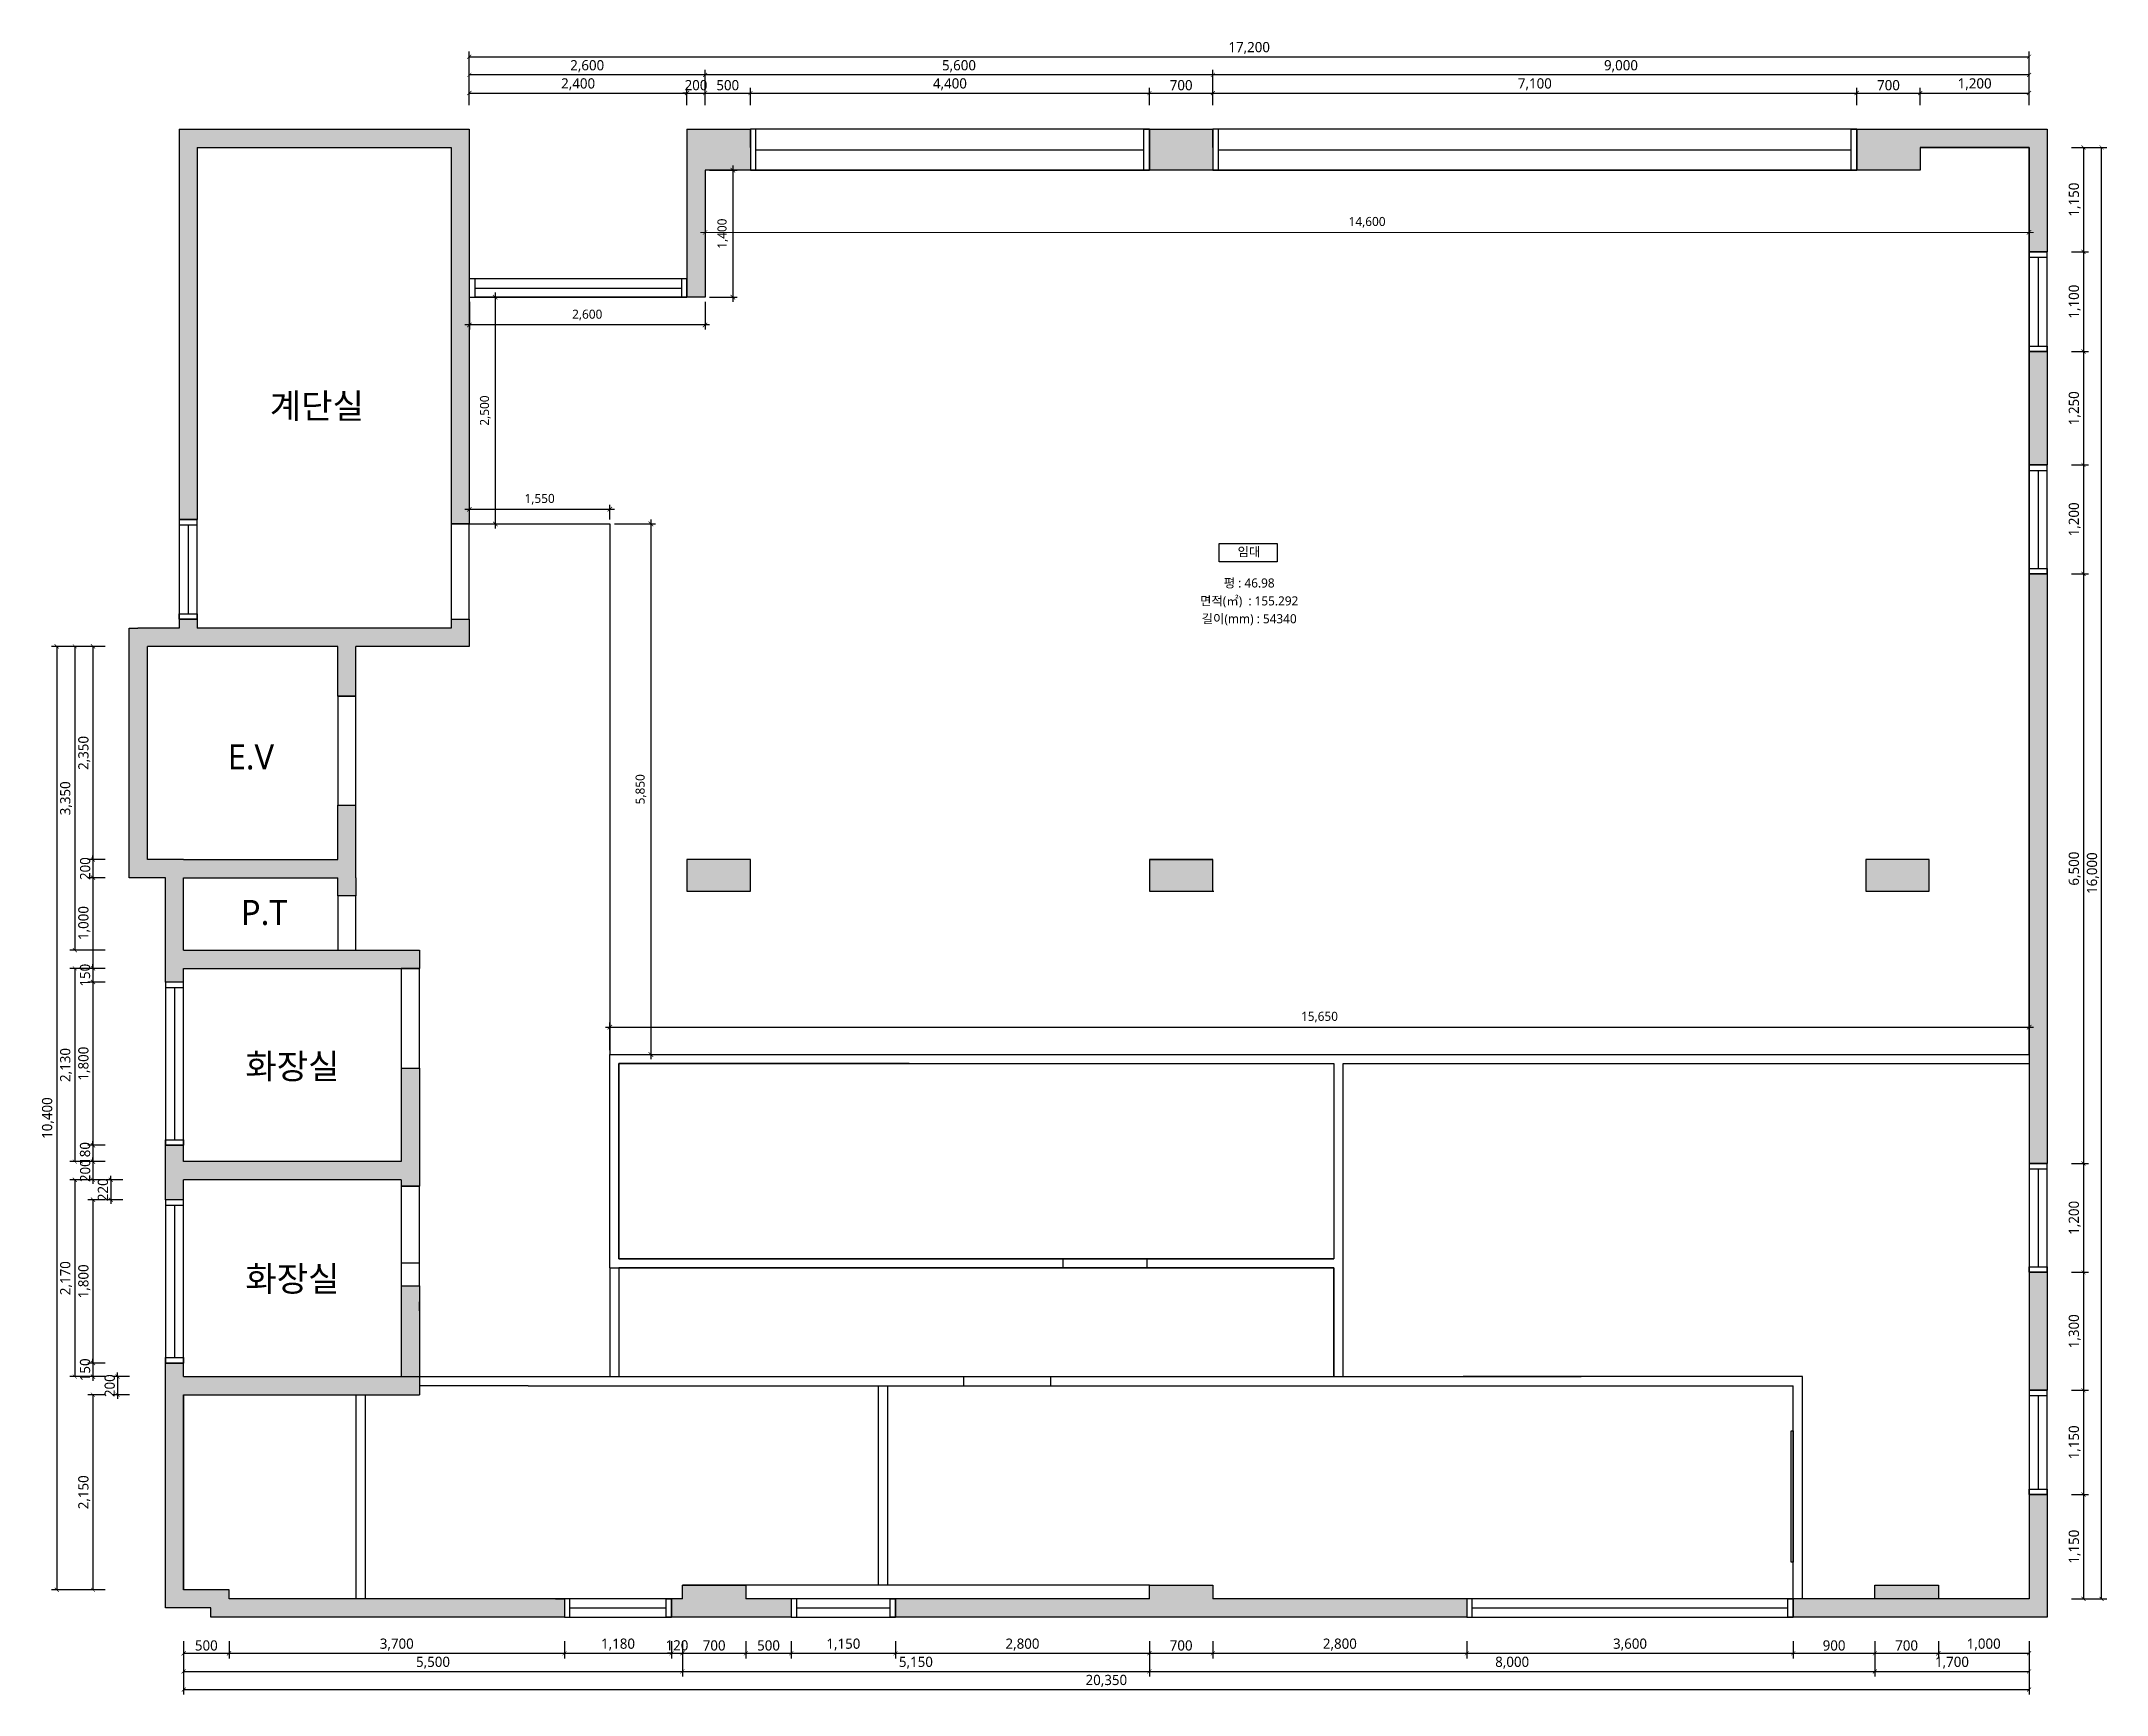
# Model space of a CAD drawing. Header units: metres. Extents: x 11578468 to 47831421, y -58341524 to -14256839.
# Drawn here: x 23943298 to 23966074, y -29115438 to -29097212 of the extents above; entities that cross this region are included whole.
import ezdxf
from ezdxf.enums import TextEntityAlignment as Align

# ---------------------------------------------------------------- set-up
doc = ezdxf.new("R2010")
doc.units = ezdxf.units.M
doc.header["$LTSCALE"] = 50
doc.header["$MEASUREMENT"] = 0
doc.linetypes.add('CEN', pattern=[62, 60, -1, 0, -1])
doc.layers.get('0').update_dxf_attribs({"linetype": 'CONTINUOUS'})
doc.layers.get('DEFPOINTS').update_dxf_attribs({"linetype": 'CONTINUOUS'})
for name, color, linetype in [('0-ELC TEXT', 7, 'CONTINUOUS'), ('3.기호.계단선', 30, 'CONTINUOUS'), ('CEN', 250, 'CEN'), ('wall', 3, 'CONTINUOUS'), ('WIN', 4, 'CONTINUOUS')]:
    doc.layers.add(name, color=color, linetype=linetype)
for name, color, linetype, lineweight in [('DIM', 7, 'CONTINUOUS', 15), ('ha', 8, 'CONTINUOUS', 5), ('wall2', 3, 'CONTINUOUS', 25)]:
    doc.layers.add(name, color=color, linetype=linetype, lineweight=lineweight)
doc.styles.add('HY 울릉도 L', font='malgun.ttf')
doc.styles.add('N 맑은고딕', font='malgun.ttf')
doc.styles.add('NEW 맑은고딕', font='malgun.ttf')
doc.styles.add('넥슨고딕', font='malgun.ttf')
doc.dimstyles.new('JJ IN 45', dxfattribs={"dimscale": 45, "dimtxt": 2.5, "dimasz": 1, "dimexe": 1.25, "dimexo": 1.5, "dimtad": 1, "dimdec": 6, "dimlunit": 6, "dimtxsty": 'N 맑은고딕', "dimblk": 'ARCHTICK', "dimcen": 2.5, "dimclrd": 256, "dimclre": 256, "dimclrt": 256, "dimadec": 0, "dimazin": 0, "dimtfac": 1, "dimtdec": 6, "dimtix": 1, "dimtmove": 0, "dimatfit": 3, "dimldrblk": 'ARCHTICK', "dimfxl": 1, "dimarcsym": 0})
doc.dimstyles.new('사본 50', dxfattribs={"dimscale": 50, "dimtxt": 2, "dimasz": 1, "dimexe": 1, "dimexo": 1, "dimgap": 1, "dimtad": 1, "dimdec": 0, "dimrnd": 0.05, "dimdsep": 46, "dimlunit": 6, "dimtxsty": 'HY 울릉도 L', "dimblk": 'ARCHTICK', "dimcen": 2.5, "dimdle": 1, "dimclrd": 133, "dimclre": 133, "dimclrt": 30, "dimadec": 0, "dimazin": 0, "dimtfac": 1, "dimtdec": 0, "dimtix": 1, "dimtmove": 2, "dimatfit": 3, "dimldrblk": 'ARCHTICK', "dimfxl": 1, "dimlwd": -1, "dimlwe": -1, "dimarcsym": 0})

msp = doc.modelspace()

# ---------------------------------------------------------------- texts
at = {"layer": 'wall', "color": 7, "ltscale": 10, "style": '넥슨고딕'}
msp.add_text('평 : 46.98', height=100, dxfattribs=at).set_placement((23956617.6, -29103181.7), align=Align.MIDDLE)
at = {"layer": 'wall', "ltscale": 10, "style": '넥슨고딕'}
for s, p in [('면적(㎡)  : 155.292', (23956617.6, -29103381.7)), ('길이(mm) : 54340', (23956617.6, -29103581.7))]:
    msp.add_text(s, height=100, dxfattribs=at).set_placement(p, align=Align.MIDDLE)
at = {"layer": 'wall', "ltscale": 10, "insert": (23956489.7, -29102788.6), "char_height": 100, "attachment_point": 1, "style": '넥슨고딕'}
msp.add_mtext_dynamic_manual_height_columns('임대', width=532.558, gutter_width=500, heights=[0], dxfattribs=at)

# ---------------------------------------------------------------- blocks, each defined once
blk = doc.blocks.new('*U356')
at = {"layer": 'WIN', "linetype": 'Continuous'}
blk.add_line((60, 100), (1120, 100), dxfattribs=at)
for points in [[(0, 0), (1180, 0), (1180, 200), (0, 200)], [(0, 0), (60, 0), (60, 200), (0, 200)], [(1180, 0), (1120, 0), (1120, 200), (1180, 200)]]:
    blk.add_lwpolyline(points, close=True, dxfattribs=at)
blk = doc.blocks.new('*U1959')
at = {"layer": 'WIN', "linetype": 'Continuous'}
blk.add_line((60, 100), (1090, 100), dxfattribs=at)
for points in [[(0, 0), (1150, 0), (1150, 200), (0, 200)], [(0, 0), (60, 0), (60, 200), (0, 200)], [(1150, 0), (1090, 0), (1090, 200), (1150, 200)]]:
    blk.add_lwpolyline(points, close=True, dxfattribs=at)
blk = doc.blocks.new('*U359')
at = {"layer": 'WIN', "linetype": 'Continuous'}
blk.add_line((60, 100), (3540, 100), dxfattribs=at)
for points in [[(0, 0), (3600, 0), (3600, 200), (0, 200)], [(0, 0), (60, 0), (60, 200), (0, 200)], [(3600, 0), (3540, 0), (3540, 200), (3600, 200)]]:
    blk.add_lwpolyline(points, close=True, dxfattribs=at)
blk = doc.blocks.new('*U357')
at = {"layer": 'WIN', "linetype": 'Continuous'}
blk.add_line((60, -25), (4340, -25), dxfattribs=at)
for points in [[(0, -250), (4400, -250), (4400, 200), (0, 200)], [(0, -250), (60, -250), (60, 200), (0, 200)], [(4400, -250), (4340, -250), (4340, 200), (4400, 200)]]:
    blk.add_lwpolyline(points, close=True, dxfattribs=at)
blk = doc.blocks.new('*U358')
at = {"layer": 'WIN', "linetype": 'Continuous'}
blk.add_line((60, -25), (7040, -25), dxfattribs=at)
for points in [[(0, -250), (7100, -250), (7100, 200), (0, 200)], [(0, -250), (60, -250), (60, 200), (0, 200)], [(7100, -250), (7040, -250), (7040, 200), (7100, 200)]]:
    blk.add_lwpolyline(points, close=True, dxfattribs=at)
blk = doc.blocks.new('*U1961')
at = {"layer": 'WIN', "linetype": 'Continuous'}
blk.add_line((60, 100), (1740, 100), dxfattribs=at)
for points in [[(0, 0), (1800, 0), (1800, 200), (0, 200)], [(0, 0), (60, 0), (60, 200), (0, 200)], [(1800, 0), (1740, 0), (1740, 200), (1800, 200)]]:
    blk.add_lwpolyline(points, close=True, dxfattribs=at)
blk = doc.blocks.new('*U1962')
at = {"layer": 'WIN', "linetype": 'Continuous'}
blk.add_line((60, 100), (1040, 100), dxfattribs=at)
for points in [[(0, 0), (1100, 0), (1100, 200), (0, 200)], [(0, 0), (60, 0), (60, 200), (0, 200)], [(1100, 0), (1040, 0), (1040, 200), (1100, 200)]]:
    blk.add_lwpolyline(points, close=True, dxfattribs=at)
blk = doc.blocks.new('*U1960')
at = {"layer": 'WIN', "linetype": 'Continuous'}
blk.add_line((60, 100), (1140, 100), dxfattribs=at)
for points in [[(0, 0), (1200, 0), (1200, 200), (0, 200)], [(0, 0), (60, 0), (60, 200), (0, 200)], [(1200, 0), (1140, 0), (1140, 200), (1200, 200)]]:
    blk.add_lwpolyline(points, close=True, dxfattribs=at)
blk = doc.blocks.new('_ArchTick')
at = {"color": 0, "linetype": 'ByBlock', "const_width": 0.15}
blk.add_lwpolyline([(-0.5, -0.5), (0.5, 0.5)], dxfattribs=at)
blk = doc.blocks.new('*D366')
at = {"layer": 'DEFPOINTS', "color": 0, "transparency": 16777216}
for p in [(23725352, -29144857), (23725852, -29144857), (23725852, -29145057)]:
    blk.add_point(p, dxfattribs=at)
at = {"layer": 'DIM', "lineweight": -2, "transparency": 16777216}
for p, q in [((23725352, -29144924), (23725352, -29145113)), ((23725852, -29144924), (23725852, -29145113)), ((23725352, -29145057), (23725852, -29145057))]:
    blk.add_line(p, q, dxfattribs=at)
at = {"layer": 'DIM', "lineweight": -2, "transparency": 16777216, "xscale": 45, "yscale": 45, "zscale": 45, "rotation": 180}
blk.add_blockref('_ArchTick', (23725352, -29145057), dxfattribs=at)
at = {"layer": 'DIM', "lineweight": -2, "transparency": 16777216, "xscale": 45, "yscale": 45, "zscale": 45}
blk.add_blockref('_ArchTick', (23725852, -29145057), dxfattribs=at)
at = {"layer": 'DIM', "transparency": 16777216, "insert": (23725602, -29144971), "char_height": 112.5, "attachment_point": 5, "style": 'N 맑은고딕'}
blk.add_mtext('500', dxfattribs=at)
blk = doc.blocks.new('*D367')
at = {"layer": 'DEFPOINTS', "color": 0, "transparency": 16777216}
for p in [(23725852, -29144857), (23729552, -29144857), (23729552, -29145057)]:
    blk.add_point(p, dxfattribs=at)
at = {"layer": 'DIM', "lineweight": -2, "transparency": 16777216}
for p, q in [((23725852, -29144924), (23725852, -29145113)), ((23729552, -29144924), (23729552, -29145113)), ((23725852, -29145057), (23729552, -29145057))]:
    blk.add_line(p, q, dxfattribs=at)
at = {"layer": 'DIM', "lineweight": -2, "transparency": 16777216, "xscale": 45, "yscale": 45, "zscale": 45, "rotation": 180}
blk.add_blockref('_ArchTick', (23725852, -29145057), dxfattribs=at)
at = {"layer": 'DIM', "lineweight": -2, "transparency": 16777216, "xscale": 45, "yscale": 45, "zscale": 45}
blk.add_blockref('_ArchTick', (23729552, -29145057), dxfattribs=at)
at = {"layer": 'DIM', "transparency": 16777216, "insert": (23727702, -29144961), "char_height": 112.5, "attachment_point": 5, "style": 'N 맑은고딕'}
blk.add_mtext('3,700', dxfattribs=at)
blk = doc.blocks.new('*D368')
at = {"layer": 'DEFPOINTS', "color": 0, "transparency": 16777216}
for p in [(23729552, -29144857), (23730732, -29144857), (23730732, -29145057)]:
    blk.add_point(p, dxfattribs=at)
at = {"layer": 'DIM', "lineweight": -2, "transparency": 16777216}
for p, q in [((23729552, -29144924), (23729552, -29145113)), ((23730732, -29144924), (23730732, -29145113)), ((23729552, -29145057), (23730732, -29145057))]:
    blk.add_line(p, q, dxfattribs=at)
at = {"layer": 'DIM', "lineweight": -2, "transparency": 16777216, "xscale": 45, "yscale": 45, "zscale": 45, "rotation": 180}
blk.add_blockref('_ArchTick', (23729552, -29145057), dxfattribs=at)
at = {"layer": 'DIM', "lineweight": -2, "transparency": 16777216, "xscale": 45, "yscale": 45, "zscale": 45}
blk.add_blockref('_ArchTick', (23730732, -29145057), dxfattribs=at)
at = {"layer": 'DIM', "transparency": 16777216, "insert": (23730142, -29144961), "char_height": 112.5, "attachment_point": 5, "style": 'N 맑은고딕'}
blk.add_mtext('1,180', dxfattribs=at)
blk = doc.blocks.new('*D369')
at = {"layer": 'DEFPOINTS', "color": 0, "transparency": 16777216}
for p in [(23730732, -29144857), (23730852, -29144857), (23730852, -29145057)]:
    blk.add_point(p, dxfattribs=at)
at = {"layer": 'DIM', "lineweight": -2, "transparency": 16777216}
for p, q in [((23730732, -29144924), (23730732, -29145113)), ((23730852, -29144924), (23730852, -29145113)), ((23730732, -29145057), (23730687, -29145057)), ((23730732, -29145057), (23730852, -29145057)), ((23730852, -29145057), (23730897, -29145057))]:
    blk.add_line(p, q, dxfattribs=at)
at = {"layer": 'DIM', "lineweight": -2, "transparency": 16777216, "xscale": 45, "yscale": 45, "zscale": 45}
blk.add_blockref('_ArchTick', (23730732, -29145057), dxfattribs=at)
at = {"layer": 'DIM', "lineweight": -2, "transparency": 16777216, "xscale": 45, "yscale": 45, "zscale": 45, "rotation": 180}
blk.add_blockref('_ArchTick', (23730852, -29145057), dxfattribs=at)
at = {"layer": 'DIM', "transparency": 16777216, "insert": (23730792, -29144970), "char_height": 112.5, "attachment_point": 5, "style": 'N 맑은고딕'}
blk.add_mtext('120', dxfattribs=at)
blk = doc.blocks.new('*D370')
at = {"layer": 'DEFPOINTS', "color": 0, "transparency": 16777216}
for p in [(23730852, -29144857), (23731552, -29144857), (23731552, -29145057)]:
    blk.add_point(p, dxfattribs=at)
at = {"layer": 'DIM', "lineweight": -2, "transparency": 16777216}
for p, q in [((23730852, -29144924), (23730852, -29145113)), ((23731552, -29144924), (23731552, -29145113)), ((23730852, -29145057), (23731552, -29145057))]:
    blk.add_line(p, q, dxfattribs=at)
at = {"layer": 'DIM', "lineweight": -2, "transparency": 16777216, "xscale": 45, "yscale": 45, "zscale": 45, "rotation": 180}
blk.add_blockref('_ArchTick', (23730852, -29145057), dxfattribs=at)
at = {"layer": 'DIM', "lineweight": -2, "transparency": 16777216, "xscale": 45, "yscale": 45, "zscale": 45}
blk.add_blockref('_ArchTick', (23731552, -29145057), dxfattribs=at)
at = {"layer": 'DIM', "transparency": 16777216, "insert": (23731202, -29144971), "char_height": 112.5, "attachment_point": 5, "style": 'N 맑은고딕'}
blk.add_mtext('700', dxfattribs=at)
blk = doc.blocks.new('*D371')
at = {"layer": 'DEFPOINTS', "color": 0, "transparency": 16777216}
for p in [(23731552, -29144857), (23732052, -29144857), (23732052, -29145057)]:
    blk.add_point(p, dxfattribs=at)
at = {"layer": 'DIM', "lineweight": -2, "transparency": 16777216}
for p, q in [((23731552, -29144924), (23731552, -29145113)), ((23732052, -29144924), (23732052, -29145113)), ((23731552, -29145057), (23732052, -29145057))]:
    blk.add_line(p, q, dxfattribs=at)
at = {"layer": 'DIM', "lineweight": -2, "transparency": 16777216, "xscale": 45, "yscale": 45, "zscale": 45, "rotation": 180}
blk.add_blockref('_ArchTick', (23731552, -29145057), dxfattribs=at)
at = {"layer": 'DIM', "lineweight": -2, "transparency": 16777216, "xscale": 45, "yscale": 45, "zscale": 45}
blk.add_blockref('_ArchTick', (23732052, -29145057), dxfattribs=at)
at = {"layer": 'DIM', "transparency": 16777216, "insert": (23731802, -29144971), "char_height": 112.5, "attachment_point": 5, "style": 'N 맑은고딕'}
blk.add_mtext('500', dxfattribs=at)
blk = doc.blocks.new('*D372')
at = {"layer": 'DEFPOINTS', "color": 0, "transparency": 16777216}
for p in [(23732052, -29144857), (23733202, -29144857), (23733202, -29145057)]:
    blk.add_point(p, dxfattribs=at)
at = {"layer": 'DIM', "lineweight": -2, "transparency": 16777216}
for p, q in [((23732052, -29144924), (23732052, -29145113)), ((23733202, -29144924), (23733202, -29145113)), ((23732052, -29145057), (23733202, -29145057))]:
    blk.add_line(p, q, dxfattribs=at)
at = {"layer": 'DIM', "lineweight": -2, "transparency": 16777216, "xscale": 45, "yscale": 45, "zscale": 45, "rotation": 180}
blk.add_blockref('_ArchTick', (23732052, -29145057), dxfattribs=at)
at = {"layer": 'DIM', "lineweight": -2, "transparency": 16777216, "xscale": 45, "yscale": 45, "zscale": 45}
blk.add_blockref('_ArchTick', (23733202, -29145057), dxfattribs=at)
at = {"layer": 'DIM', "transparency": 16777216, "insert": (23732627, -29144961), "char_height": 112.5, "attachment_point": 5, "style": 'N 맑은고딕'}
blk.add_mtext('1,150', dxfattribs=at)
blk = doc.blocks.new('*D373')
at = {"layer": 'DEFPOINTS', "color": 0, "transparency": 16777216}
for p in [(23733202, -29144857), (23736002, -29144857), (23736002, -29145057)]:
    blk.add_point(p, dxfattribs=at)
at = {"layer": 'DIM', "lineweight": -2, "transparency": 16777216}
for p, q in [((23733202, -29144924), (23733202, -29145113)), ((23736002, -29144924), (23736002, -29145113)), ((23733202, -29145057), (23736002, -29145057))]:
    blk.add_line(p, q, dxfattribs=at)
at = {"layer": 'DIM', "lineweight": -2, "transparency": 16777216, "xscale": 45, "yscale": 45, "zscale": 45, "rotation": 180}
blk.add_blockref('_ArchTick', (23733202, -29145057), dxfattribs=at)
at = {"layer": 'DIM', "lineweight": -2, "transparency": 16777216, "xscale": 45, "yscale": 45, "zscale": 45}
blk.add_blockref('_ArchTick', (23736002, -29145057), dxfattribs=at)
at = {"layer": 'DIM', "transparency": 16777216, "insert": (23734602, -29144961), "char_height": 112.5, "attachment_point": 5, "style": 'N 맑은고딕'}
blk.add_mtext('2,800', dxfattribs=at)
blk = doc.blocks.new('*D374')
at = {"layer": 'DEFPOINTS', "color": 0, "transparency": 16777216}
for p in [(23736002, -29144857), (23736702, -29144857), (23736702, -29145057)]:
    blk.add_point(p, dxfattribs=at)
at = {"layer": 'DIM', "lineweight": -2, "transparency": 16777216}
for p, q in [((23736002, -29144924), (23736002, -29145113)), ((23736702, -29144924), (23736702, -29145113)), ((23736002, -29145057), (23736702, -29145057))]:
    blk.add_line(p, q, dxfattribs=at)
at = {"layer": 'DIM', "lineweight": -2, "transparency": 16777216, "xscale": 45, "yscale": 45, "zscale": 45, "rotation": 180}
blk.add_blockref('_ArchTick', (23736002, -29145057), dxfattribs=at)
at = {"layer": 'DIM', "lineweight": -2, "transparency": 16777216, "xscale": 45, "yscale": 45, "zscale": 45}
blk.add_blockref('_ArchTick', (23736702, -29145057), dxfattribs=at)
at = {"layer": 'DIM', "transparency": 16777216, "insert": (23736352, -29144971), "char_height": 112.5, "attachment_point": 5, "style": 'N 맑은고딕'}
blk.add_mtext('700', dxfattribs=at)
blk = doc.blocks.new('*D375')
at = {"layer": 'DEFPOINTS', "color": 0, "transparency": 16777216}
for p in [(23736702, -29144857), (23739502, -29144857), (23739502, -29145057)]:
    blk.add_point(p, dxfattribs=at)
at = {"layer": 'DIM', "lineweight": -2, "transparency": 16777216}
for p, q in [((23736702, -29144924), (23736702, -29145113)), ((23739502, -29144924), (23739502, -29145113)), ((23736702, -29145057), (23739502, -29145057))]:
    blk.add_line(p, q, dxfattribs=at)
at = {"layer": 'DIM', "lineweight": -2, "transparency": 16777216, "xscale": 45, "yscale": 45, "zscale": 45, "rotation": 180}
blk.add_blockref('_ArchTick', (23736702, -29145057), dxfattribs=at)
at = {"layer": 'DIM', "lineweight": -2, "transparency": 16777216, "xscale": 45, "yscale": 45, "zscale": 45}
blk.add_blockref('_ArchTick', (23739502, -29145057), dxfattribs=at)
at = {"layer": 'DIM', "transparency": 16777216, "insert": (23738102, -29144961), "char_height": 112.5, "attachment_point": 5, "style": 'N 맑은고딕'}
blk.add_mtext('2,800', dxfattribs=at)
blk = doc.blocks.new('*D376')
at = {"layer": 'DEFPOINTS', "color": 0, "transparency": 16777216}
for p in [(23739502, -29144857), (23743102, -29144857), (23743102, -29145057)]:
    blk.add_point(p, dxfattribs=at)
at = {"layer": 'DIM', "lineweight": -2, "transparency": 16777216}
for p, q in [((23739502, -29144924), (23739502, -29145113)), ((23743102, -29144924), (23743102, -29145113)), ((23739502, -29145057), (23743102, -29145057))]:
    blk.add_line(p, q, dxfattribs=at)
at = {"layer": 'DIM', "lineweight": -2, "transparency": 16777216, "xscale": 45, "yscale": 45, "zscale": 45, "rotation": 180}
blk.add_blockref('_ArchTick', (23739502, -29145057), dxfattribs=at)
at = {"layer": 'DIM', "lineweight": -2, "transparency": 16777216, "xscale": 45, "yscale": 45, "zscale": 45}
blk.add_blockref('_ArchTick', (23743102, -29145057), dxfattribs=at)
at = {"layer": 'DIM', "transparency": 16777216, "insert": (23741302, -29144961), "char_height": 112.5, "attachment_point": 5, "style": 'N 맑은고딕'}
blk.add_mtext('3,600', dxfattribs=at)
blk = doc.blocks.new('*D377')
at = {"layer": 'DEFPOINTS', "color": 0, "transparency": 16777216}
for p in [(23743102, -29144857), (23744002, -29144857), (23744002, -29145057)]:
    blk.add_point(p, dxfattribs=at)
at = {"layer": 'DIM', "lineweight": -2, "transparency": 16777216}
for p, q in [((23743102, -29144924), (23743102, -29145113)), ((23744002, -29144924), (23744002, -29145113)), ((23743102, -29145057), (23744002, -29145057))]:
    blk.add_line(p, q, dxfattribs=at)
at = {"layer": 'DIM', "lineweight": -2, "transparency": 16777216, "xscale": 45, "yscale": 45, "zscale": 45, "rotation": 180}
blk.add_blockref('_ArchTick', (23743102, -29145057), dxfattribs=at)
at = {"layer": 'DIM', "lineweight": -2, "transparency": 16777216, "xscale": 45, "yscale": 45, "zscale": 45}
blk.add_blockref('_ArchTick', (23744002, -29145057), dxfattribs=at)
at = {"layer": 'DIM', "transparency": 16777216, "insert": (23743552, -29144971), "char_height": 112.5, "attachment_point": 5, "style": 'N 맑은고딕'}
blk.add_mtext('900', dxfattribs=at)
blk = doc.blocks.new('*D378')
at = {"layer": 'DEFPOINTS', "color": 0, "transparency": 16777216}
for p in [(23744002, -29144857), (23744702, -29144857), (23744702, -29145057)]:
    blk.add_point(p, dxfattribs=at)
at = {"layer": 'DIM', "lineweight": -2, "transparency": 16777216}
for p, q in [((23744002, -29144924), (23744002, -29145113)), ((23744702, -29144924), (23744702, -29145113)), ((23744002, -29145057), (23744702, -29145057))]:
    blk.add_line(p, q, dxfattribs=at)
at = {"layer": 'DIM', "lineweight": -2, "transparency": 16777216, "xscale": 45, "yscale": 45, "zscale": 45, "rotation": 180}
blk.add_blockref('_ArchTick', (23744002, -29145057), dxfattribs=at)
at = {"layer": 'DIM', "lineweight": -2, "transparency": 16777216, "xscale": 45, "yscale": 45, "zscale": 45}
blk.add_blockref('_ArchTick', (23744702, -29145057), dxfattribs=at)
at = {"layer": 'DIM', "transparency": 16777216, "insert": (23744352, -29144971), "char_height": 112.5, "attachment_point": 5, "style": 'N 맑은고딕'}
blk.add_mtext('700', dxfattribs=at)
blk = doc.blocks.new('*D379')
at = {"layer": 'DEFPOINTS', "color": 0, "transparency": 16777216}
for p in [(23744702, -29144857), (23745702, -29144857), (23745702, -29145057)]:
    blk.add_point(p, dxfattribs=at)
at = {"layer": 'DIM', "lineweight": -2, "transparency": 16777216}
for p, q in [((23744702, -29144924), (23744702, -29145113)), ((23745702, -29144924), (23745702, -29145113)), ((23744702, -29145057), (23745702, -29145057))]:
    blk.add_line(p, q, dxfattribs=at)
at = {"layer": 'DIM', "lineweight": -2, "transparency": 16777216, "xscale": 45, "yscale": 45, "zscale": 45, "rotation": 180}
blk.add_blockref('_ArchTick', (23744702, -29145057), dxfattribs=at)
at = {"layer": 'DIM', "lineweight": -2, "transparency": 16777216, "xscale": 45, "yscale": 45, "zscale": 45}
blk.add_blockref('_ArchTick', (23745702, -29145057), dxfattribs=at)
at = {"layer": 'DIM', "transparency": 16777216, "insert": (23745202, -29144961), "char_height": 112.5, "attachment_point": 5, "style": 'N 맑은고딕'}
blk.add_mtext('1,000', dxfattribs=at)
blk = doc.blocks.new('*D380')
at = {"layer": 'DEFPOINTS', "color": 0, "transparency": 16777216}
for p in [(23725352, -29144857), (23730852, -29144857), (23730852, -29145257)]:
    blk.add_point(p, dxfattribs=at)
at = {"layer": 'DIM', "lineweight": -2, "transparency": 16777216}
for p, q in [((23725352, -29144924), (23725352, -29145313)), ((23730852, -29144924), (23730852, -29145313)), ((23725352, -29145257), (23730852, -29145257))]:
    blk.add_line(p, q, dxfattribs=at)
at = {"layer": 'DIM', "lineweight": -2, "transparency": 16777216, "xscale": 45, "yscale": 45, "zscale": 45, "rotation": 180}
blk.add_blockref('_ArchTick', (23725352, -29145257), dxfattribs=at)
at = {"layer": 'DIM', "lineweight": -2, "transparency": 16777216, "xscale": 45, "yscale": 45, "zscale": 45}
blk.add_blockref('_ArchTick', (23730852, -29145257), dxfattribs=at)
at = {"layer": 'DIM', "transparency": 16777216, "insert": (23728102, -29145161), "char_height": 112.5, "attachment_point": 5, "style": 'N 맑은고딕'}
blk.add_mtext('5,500', dxfattribs=at)
blk = doc.blocks.new('*D381')
at = {"layer": 'DEFPOINTS', "color": 0, "transparency": 16777216}
for p in [(23730852, -29144857), (23736002, -29144857), (23736002, -29145257)]:
    blk.add_point(p, dxfattribs=at)
at = {"layer": 'DIM', "lineweight": -2, "transparency": 16777216}
for p, q in [((23730852, -29144924), (23730852, -29145313)), ((23736002, -29144924), (23736002, -29145313)), ((23730852, -29145257), (23736002, -29145257))]:
    blk.add_line(p, q, dxfattribs=at)
at = {"layer": 'DIM', "lineweight": -2, "transparency": 16777216, "xscale": 45, "yscale": 45, "zscale": 45, "rotation": 180}
blk.add_blockref('_ArchTick', (23730852, -29145257), dxfattribs=at)
at = {"layer": 'DIM', "lineweight": -2, "transparency": 16777216, "xscale": 45, "yscale": 45, "zscale": 45}
blk.add_blockref('_ArchTick', (23736002, -29145257), dxfattribs=at)
at = {"layer": 'DIM', "transparency": 16777216, "insert": (23733427, -29145161), "char_height": 112.5, "attachment_point": 5, "style": 'N 맑은고딕'}
blk.add_mtext('5,150', dxfattribs=at)
blk = doc.blocks.new('*D382')
at = {"layer": 'DEFPOINTS', "color": 0, "transparency": 16777216}
for p in [(23736002, -29144857), (23744002, -29144857), (23744002, -29145257)]:
    blk.add_point(p, dxfattribs=at)
at = {"layer": 'DIM', "lineweight": -2, "transparency": 16777216}
for p, q in [((23736002, -29144924), (23736002, -29145313)), ((23744002, -29144924), (23744002, -29145313)), ((23736002, -29145257), (23744002, -29145257))]:
    blk.add_line(p, q, dxfattribs=at)
at = {"layer": 'DIM', "lineweight": -2, "transparency": 16777216, "xscale": 45, "yscale": 45, "zscale": 45, "rotation": 180}
blk.add_blockref('_ArchTick', (23736002, -29145257), dxfattribs=at)
at = {"layer": 'DIM', "lineweight": -2, "transparency": 16777216, "xscale": 45, "yscale": 45, "zscale": 45}
blk.add_blockref('_ArchTick', (23744002, -29145257), dxfattribs=at)
at = {"layer": 'DIM', "transparency": 16777216, "insert": (23740002, -29145161), "char_height": 112.5, "attachment_point": 5, "style": 'N 맑은고딕'}
blk.add_mtext('8,000', dxfattribs=at)
blk = doc.blocks.new('*D383')
at = {"layer": 'DEFPOINTS', "color": 0, "transparency": 16777216}
for p in [(23744002, -29144857), (23745702, -29144857), (23745702, -29145257)]:
    blk.add_point(p, dxfattribs=at)
at = {"layer": 'DIM', "lineweight": -2, "transparency": 16777216}
for p, q in [((23744002, -29144924), (23744002, -29145313)), ((23745702, -29144924), (23745702, -29145313)), ((23744002, -29145257), (23745702, -29145257))]:
    blk.add_line(p, q, dxfattribs=at)
at = {"layer": 'DIM', "lineweight": -2, "transparency": 16777216, "xscale": 45, "yscale": 45, "zscale": 45, "rotation": 180}
blk.add_blockref('_ArchTick', (23744002, -29145257), dxfattribs=at)
at = {"layer": 'DIM', "lineweight": -2, "transparency": 16777216, "xscale": 45, "yscale": 45, "zscale": 45}
blk.add_blockref('_ArchTick', (23745702, -29145257), dxfattribs=at)
at = {"layer": 'DIM', "transparency": 16777216, "insert": (23744852, -29145161), "char_height": 112.5, "attachment_point": 5, "style": 'N 맑은고딕'}
blk.add_mtext('1,700', dxfattribs=at)
blk = doc.blocks.new('*D384')
at = {"layer": 'DEFPOINTS', "color": 0, "transparency": 16777216}
for p in [(23725352, -29144857), (23745702, -29144857), (23745702, -29145457)]:
    blk.add_point(p, dxfattribs=at)
at = {"layer": 'DIM', "lineweight": -2, "transparency": 16777216}
for p, q in [((23725352, -29144924), (23725352, -29145513)), ((23745702, -29144924), (23745702, -29145513)), ((23725352, -29145457), (23745702, -29145457))]:
    blk.add_line(p, q, dxfattribs=at)
at = {"layer": 'DIM', "lineweight": -2, "transparency": 16777216, "xscale": 45, "yscale": 45, "zscale": 45, "rotation": 180}
blk.add_blockref('_ArchTick', (23725352, -29145457), dxfattribs=at)
at = {"layer": 'DIM', "lineweight": -2, "transparency": 16777216, "xscale": 45, "yscale": 45, "zscale": 45}
blk.add_blockref('_ArchTick', (23745702, -29145457), dxfattribs=at)
at = {"layer": 'DIM', "transparency": 16777216, "insert": (23735527, -29145361), "char_height": 112.5, "attachment_point": 5, "style": 'N 맑은고딕'}
blk.add_mtext('20,350', dxfattribs=at)
blk = doc.blocks.new('*D385')
at = {"layer": 'DEFPOINTS', "color": 0, "transparency": 16777216}
for p in [(23746102, -29128457), (23746102, -29129607), (23746302, -29129607)]:
    blk.add_point(p, dxfattribs=at)
at = {"layer": 'DIM', "lineweight": -2, "transparency": 16777216}
for p, q in [((23746170, -29128457), (23746358, -29128457)), ((23746302, -29128457), (23746302, -29129607)), ((23746170, -29129607), (23746358, -29129607))]:
    blk.add_line(p, q, dxfattribs=at)
at = {"layer": 'DIM', "lineweight": -2, "transparency": 16777216, "xscale": 45, "yscale": 45, "zscale": 45}
for p, rotation in [((23746302, -29128457), 90), ((23746302, -29129607), 270)]:
    blk.add_blockref('_ArchTick', p, dxfattribs=dict(at, rotation=rotation))
at = {"layer": 'DIM', "transparency": 16777216, "insert": (23746206, -29129032), "char_height": 112.5, "attachment_point": 5, "rotation": 90, "style": 'N 맑은고딕'}
blk.add_mtext('1,150', dxfattribs=at)
blk = doc.blocks.new('*D386')
at = {"layer": 'DEFPOINTS', "color": 0, "transparency": 16777216}
for p in [(23746102, -29129607), (23746102, -29130707), (23746302, -29130707)]:
    blk.add_point(p, dxfattribs=at)
at = {"layer": 'DIM', "lineweight": -2, "transparency": 16777216}
for p, q in [((23746170, -29129607), (23746358, -29129607)), ((23746302, -29129607), (23746302, -29130707)), ((23746170, -29130707), (23746358, -29130707))]:
    blk.add_line(p, q, dxfattribs=at)
at = {"layer": 'DIM', "lineweight": -2, "transparency": 16777216, "xscale": 45, "yscale": 45, "zscale": 45}
for p, rotation in [((23746302, -29129607), 90), ((23746302, -29130707), 270)]:
    blk.add_blockref('_ArchTick', p, dxfattribs=dict(at, rotation=rotation))
at = {"layer": 'DIM', "transparency": 16777216, "insert": (23746206, -29130157), "char_height": 112.5, "attachment_point": 5, "rotation": 90, "style": 'N 맑은고딕'}
blk.add_mtext('1,100', dxfattribs=at)
blk = doc.blocks.new('*D387')
at = {"layer": 'DEFPOINTS', "color": 0, "transparency": 16777216}
for p in [(23746102, -29130707), (23746102, -29131957), (23746302, -29131957)]:
    blk.add_point(p, dxfattribs=at)
at = {"layer": 'DIM', "lineweight": -2, "transparency": 16777216}
for p, q in [((23746170, -29130707), (23746358, -29130707)), ((23746302, -29130707), (23746302, -29131957)), ((23746170, -29131957), (23746358, -29131957))]:
    blk.add_line(p, q, dxfattribs=at)
at = {"layer": 'DIM', "lineweight": -2, "transparency": 16777216, "xscale": 45, "yscale": 45, "zscale": 45}
for p, rotation in [((23746302, -29130707), 90), ((23746302, -29131957), 270)]:
    blk.add_blockref('_ArchTick', p, dxfattribs=dict(at, rotation=rotation))
at = {"layer": 'DIM', "transparency": 16777216, "insert": (23746206, -29131332), "char_height": 112.5, "attachment_point": 5, "rotation": 90, "style": 'N 맑은고딕'}
blk.add_mtext('1,250', dxfattribs=at)
blk = doc.blocks.new('*D388')
at = {"layer": 'DEFPOINTS', "color": 0, "transparency": 16777216}
for p in [(23746102, -29131957), (23746102, -29133157), (23746302, -29133157)]:
    blk.add_point(p, dxfattribs=at)
at = {"layer": 'DIM', "lineweight": -2, "transparency": 16777216}
for p, q in [((23746170, -29131957), (23746358, -29131957)), ((23746302, -29131957), (23746302, -29133157)), ((23746170, -29133157), (23746358, -29133157))]:
    blk.add_line(p, q, dxfattribs=at)
at = {"layer": 'DIM', "lineweight": -2, "transparency": 16777216, "xscale": 45, "yscale": 45, "zscale": 45}
for p, rotation in [((23746302, -29131957), 90), ((23746302, -29133157), 270)]:
    blk.add_blockref('_ArchTick', p, dxfattribs=dict(at, rotation=rotation))
at = {"layer": 'DIM', "transparency": 16777216, "insert": (23746206, -29132557), "char_height": 112.5, "attachment_point": 5, "rotation": 90, "style": 'N 맑은고딕'}
blk.add_mtext('1,200', dxfattribs=at)
blk = doc.blocks.new('*D389')
at = {"layer": 'DEFPOINTS', "color": 0, "transparency": 16777216}
for p in [(23746102, -29133157), (23746102, -29139657), (23746302, -29139657)]:
    blk.add_point(p, dxfattribs=at)
at = {"layer": 'DIM', "lineweight": -2, "transparency": 16777216}
for p, q in [((23746170, -29133157), (23746358, -29133157)), ((23746302, -29133157), (23746302, -29139657)), ((23746170, -29139657), (23746358, -29139657))]:
    blk.add_line(p, q, dxfattribs=at)
at = {"layer": 'DIM', "lineweight": -2, "transparency": 16777216, "xscale": 45, "yscale": 45, "zscale": 45}
for p, rotation in [((23746302, -29133157), 90), ((23746302, -29139657), 270)]:
    blk.add_blockref('_ArchTick', p, dxfattribs=dict(at, rotation=rotation))
at = {"layer": 'DIM', "transparency": 16777216, "insert": (23746206, -29136407), "char_height": 112.5, "attachment_point": 5, "rotation": 90, "style": 'N 맑은고딕'}
blk.add_mtext('6,500', dxfattribs=at)
blk = doc.blocks.new('*D390')
at = {"layer": 'DEFPOINTS', "color": 0, "transparency": 16777216}
for p in [(23746102, -29139657), (23746102, -29140857), (23746302, -29140857)]:
    blk.add_point(p, dxfattribs=at)
at = {"layer": 'DIM', "lineweight": -2, "transparency": 16777216}
for p, q in [((23746170, -29139657), (23746358, -29139657)), ((23746302, -29139657), (23746302, -29140857)), ((23746170, -29140857), (23746358, -29140857))]:
    blk.add_line(p, q, dxfattribs=at)
at = {"layer": 'DIM', "lineweight": -2, "transparency": 16777216, "xscale": 45, "yscale": 45, "zscale": 45}
for p, rotation in [((23746302, -29139657), 90), ((23746302, -29140857), 270)]:
    blk.add_blockref('_ArchTick', p, dxfattribs=dict(at, rotation=rotation))
at = {"layer": 'DIM', "transparency": 16777216, "insert": (23746206, -29140257), "char_height": 112.5, "attachment_point": 5, "rotation": 90, "style": 'N 맑은고딕'}
blk.add_mtext('1,200', dxfattribs=at)
blk = doc.blocks.new('*D391')
at = {"layer": 'DEFPOINTS', "color": 0, "transparency": 16777216}
for p in [(23746102, -29140857), (23746102, -29142157), (23746302, -29142157)]:
    blk.add_point(p, dxfattribs=at)
at = {"layer": 'DIM', "lineweight": -2, "transparency": 16777216}
for p, q in [((23746170, -29140857), (23746358, -29140857)), ((23746302, -29140857), (23746302, -29142157)), ((23746170, -29142157), (23746358, -29142157))]:
    blk.add_line(p, q, dxfattribs=at)
at = {"layer": 'DIM', "lineweight": -2, "transparency": 16777216, "xscale": 45, "yscale": 45, "zscale": 45}
for p, rotation in [((23746302, -29140857), 90), ((23746302, -29142157), 270)]:
    blk.add_blockref('_ArchTick', p, dxfattribs=dict(at, rotation=rotation))
at = {"layer": 'DIM', "transparency": 16777216, "insert": (23746206, -29141507), "char_height": 112.5, "attachment_point": 5, "rotation": 90, "style": 'N 맑은고딕'}
blk.add_mtext('1,300', dxfattribs=at)
blk = doc.blocks.new('*D392')
at = {"layer": 'DEFPOINTS', "color": 0, "transparency": 16777216}
for p in [(23746102, -29142157), (23746102, -29143307), (23746302, -29143307)]:
    blk.add_point(p, dxfattribs=at)
at = {"layer": 'DIM', "lineweight": -2, "transparency": 16777216}
for p, q in [((23746170, -29142157), (23746358, -29142157)), ((23746302, -29142157), (23746302, -29143307)), ((23746170, -29143307), (23746358, -29143307))]:
    blk.add_line(p, q, dxfattribs=at)
at = {"layer": 'DIM', "lineweight": -2, "transparency": 16777216, "xscale": 45, "yscale": 45, "zscale": 45}
for p, rotation in [((23746302, -29142157), 90), ((23746302, -29143307), 270)]:
    blk.add_blockref('_ArchTick', p, dxfattribs=dict(at, rotation=rotation))
at = {"layer": 'DIM', "transparency": 16777216, "insert": (23746206, -29142732), "char_height": 112.5, "attachment_point": 5, "rotation": 90, "style": 'N 맑은고딕'}
blk.add_mtext('1,150', dxfattribs=at)
blk = doc.blocks.new('*D393')
at = {"layer": 'DEFPOINTS', "color": 0, "transparency": 16777216}
for p in [(23746102, -29143307), (23746102, -29144457), (23746302, -29144457)]:
    blk.add_point(p, dxfattribs=at)
at = {"layer": 'DIM', "lineweight": -2, "transparency": 16777216}
for p, q in [((23746170, -29143307), (23746358, -29143307)), ((23746302, -29143307), (23746302, -29144457)), ((23746170, -29144457), (23746358, -29144457))]:
    blk.add_line(p, q, dxfattribs=at)
at = {"layer": 'DIM', "lineweight": -2, "transparency": 16777216, "xscale": 45, "yscale": 45, "zscale": 45}
for p, rotation in [((23746302, -29143307), 90), ((23746302, -29144457), 270)]:
    blk.add_blockref('_ArchTick', p, dxfattribs=dict(at, rotation=rotation))
at = {"layer": 'DIM', "transparency": 16777216, "insert": (23746206, -29143882), "char_height": 112.5, "attachment_point": 5, "rotation": 90, "style": 'N 맑은고딕'}
blk.add_mtext('1,150', dxfattribs=at)
blk = doc.blocks.new('*D394')
at = {"layer": 'DEFPOINTS', "color": 0, "transparency": 16777216}
for p in [(23746102, -29128457), (23746502, -29128457), (23746102, -29144457)]:
    blk.add_point(p, dxfattribs=at)
at = {"layer": 'DIM', "lineweight": -2, "transparency": 16777216}
for p, q in [((23746170, -29128457), (23746558, -29128457)), ((23746502, -29144457), (23746502, -29128457)), ((23746170, -29144457), (23746558, -29144457))]:
    blk.add_line(p, q, dxfattribs=at)
at = {"layer": 'DIM', "lineweight": -2, "transparency": 16777216, "xscale": 45, "yscale": 45, "zscale": 45}
for p, rotation in [((23746502, -29128457), 90), ((23746502, -29144457), 270)]:
    blk.add_blockref('_ArchTick', p, dxfattribs=dict(at, rotation=rotation))
at = {"layer": 'DIM', "transparency": 16777216, "insert": (23746406, -29136457), "char_height": 112.5, "attachment_point": 5, "rotation": 90, "style": 'N 맑은고딕'}
blk.add_mtext('16,000', dxfattribs=at)
blk = doc.blocks.new('*D395')
at = {"layer": 'DEFPOINTS', "color": 0, "transparency": 16777216}
for p in [(23728502, -29128057), (23730902, -29127857), (23730902, -29128057)]:
    blk.add_point(p, dxfattribs=at)
at = {"layer": 'DIM', "lineweight": -2, "transparency": 16777216}
for p, q in [((23728502, -29127990), (23728502, -29127801)), ((23730902, -29127990), (23730902, -29127801)), ((23728502, -29127857), (23730902, -29127857))]:
    blk.add_line(p, q, dxfattribs=at)
at = {"layer": 'DIM', "lineweight": -2, "transparency": 16777216, "xscale": 45, "yscale": 45, "zscale": 45, "rotation": 180}
blk.add_blockref('_ArchTick', (23728502, -29127857), dxfattribs=at)
at = {"layer": 'DIM', "lineweight": -2, "transparency": 16777216, "xscale": 45, "yscale": 45, "zscale": 45}
blk.add_blockref('_ArchTick', (23730902, -29127857), dxfattribs=at)
at = {"layer": 'DIM', "transparency": 16777216, "insert": (23729702, -29127761), "char_height": 112.5, "attachment_point": 5, "style": 'N 맑은고딕'}
blk.add_mtext('2,400', dxfattribs=at)
blk = doc.blocks.new('*D396')
at = {"layer": 'DEFPOINTS', "color": 0, "transparency": 16777216}
for p in [(23730902, -29128057), (23731102, -29127857), (23731102, -29128027)]:
    blk.add_point(p, dxfattribs=at)
at = {"layer": 'DIM', "lineweight": -2, "transparency": 16777216}
for p, q in [((23730902, -29127990), (23730902, -29127801)), ((23731102, -29127960), (23731102, -29127801)), ((23730902, -29127857), (23730857, -29127857)), ((23730902, -29127857), (23731102, -29127857)), ((23731102, -29127857), (23731147, -29127857))]:
    blk.add_line(p, q, dxfattribs=at)
at = {"layer": 'DIM', "lineweight": -2, "transparency": 16777216, "xscale": 45, "yscale": 45, "zscale": 45}
blk.add_blockref('_ArchTick', (23730902, -29127857), dxfattribs=at)
at = {"layer": 'DIM', "lineweight": -2, "transparency": 16777216, "xscale": 45, "yscale": 45, "zscale": 45, "rotation": 180}
blk.add_blockref('_ArchTick', (23731102, -29127857), dxfattribs=at)
at = {"layer": 'DIM', "transparency": 16777216, "insert": (23731002, -29127771), "char_height": 112.5, "attachment_point": 5, "style": 'N 맑은고딕'}
blk.add_mtext('200', dxfattribs=at)
blk = doc.blocks.new('*D397')
at = {"layer": 'DEFPOINTS', "color": 0, "transparency": 16777216}
for p in [(23731102, -29128027), (23731602, -29127857), (23731602, -29128057)]:
    blk.add_point(p, dxfattribs=at)
at = {"layer": 'DIM', "lineweight": -2, "transparency": 16777216}
for p, q in [((23731102, -29127960), (23731102, -29127801)), ((23731602, -29127990), (23731602, -29127801)), ((23731102, -29127857), (23731602, -29127857))]:
    blk.add_line(p, q, dxfattribs=at)
at = {"layer": 'DIM', "lineweight": -2, "transparency": 16777216, "xscale": 45, "yscale": 45, "zscale": 45, "rotation": 180}
blk.add_blockref('_ArchTick', (23731102, -29127857), dxfattribs=at)
at = {"layer": 'DIM', "lineweight": -2, "transparency": 16777216, "xscale": 45, "yscale": 45, "zscale": 45}
blk.add_blockref('_ArchTick', (23731602, -29127857), dxfattribs=at)
at = {"layer": 'DIM', "transparency": 16777216, "insert": (23731352, -29127771), "char_height": 112.5, "attachment_point": 5, "style": 'N 맑은고딕'}
blk.add_mtext('500', dxfattribs=at)
blk = doc.blocks.new('*D398')
at = {"layer": 'DEFPOINTS', "color": 0, "transparency": 16777216}
for p in [(23731602, -29128057), (23736002, -29127857), (23736002, -29128057)]:
    blk.add_point(p, dxfattribs=at)
at = {"layer": 'DIM', "lineweight": -2, "transparency": 16777216}
for p, q in [((23731602, -29127990), (23731602, -29127801)), ((23736002, -29127990), (23736002, -29127801)), ((23731602, -29127857), (23736002, -29127857))]:
    blk.add_line(p, q, dxfattribs=at)
at = {"layer": 'DIM', "lineweight": -2, "transparency": 16777216, "xscale": 45, "yscale": 45, "zscale": 45, "rotation": 180}
blk.add_blockref('_ArchTick', (23731602, -29127857), dxfattribs=at)
at = {"layer": 'DIM', "lineweight": -2, "transparency": 16777216, "xscale": 45, "yscale": 45, "zscale": 45}
blk.add_blockref('_ArchTick', (23736002, -29127857), dxfattribs=at)
at = {"layer": 'DIM', "transparency": 16777216, "insert": (23733802, -29127761), "char_height": 112.5, "attachment_point": 5, "style": 'N 맑은고딕'}
blk.add_mtext('4,400', dxfattribs=at)
blk = doc.blocks.new('*D399')
at = {"layer": 'DEFPOINTS', "color": 0, "transparency": 16777216}
for p in [(23736002, -29128057), (23736702, -29127857), (23736702, -29128057)]:
    blk.add_point(p, dxfattribs=at)
at = {"layer": 'DIM', "lineweight": -2, "transparency": 16777216}
for p, q in [((23736002, -29127990), (23736002, -29127801)), ((23736702, -29127990), (23736702, -29127801)), ((23736002, -29127857), (23736702, -29127857))]:
    blk.add_line(p, q, dxfattribs=at)
at = {"layer": 'DIM', "lineweight": -2, "transparency": 16777216, "xscale": 45, "yscale": 45, "zscale": 45, "rotation": 180}
blk.add_blockref('_ArchTick', (23736002, -29127857), dxfattribs=at)
at = {"layer": 'DIM', "lineweight": -2, "transparency": 16777216, "xscale": 45, "yscale": 45, "zscale": 45}
blk.add_blockref('_ArchTick', (23736702, -29127857), dxfattribs=at)
at = {"layer": 'DIM', "transparency": 16777216, "insert": (23736352, -29127771), "char_height": 112.5, "attachment_point": 5, "style": 'N 맑은고딕'}
blk.add_mtext('700', dxfattribs=at)
blk = doc.blocks.new('*D400')
at = {"layer": 'DEFPOINTS', "color": 0, "transparency": 16777216}
for p in [(23736702, -29128057), (23743802, -29127857), (23743802, -29128057)]:
    blk.add_point(p, dxfattribs=at)
at = {"layer": 'DIM', "lineweight": -2, "transparency": 16777216}
for p, q in [((23736702, -29127990), (23736702, -29127801)), ((23743802, -29127990), (23743802, -29127801)), ((23736702, -29127857), (23743802, -29127857))]:
    blk.add_line(p, q, dxfattribs=at)
at = {"layer": 'DIM', "lineweight": -2, "transparency": 16777216, "xscale": 45, "yscale": 45, "zscale": 45, "rotation": 180}
blk.add_blockref('_ArchTick', (23736702, -29127857), dxfattribs=at)
at = {"layer": 'DIM', "lineweight": -2, "transparency": 16777216, "xscale": 45, "yscale": 45, "zscale": 45}
blk.add_blockref('_ArchTick', (23743802, -29127857), dxfattribs=at)
at = {"layer": 'DIM', "transparency": 16777216, "insert": (23740252, -29127761), "char_height": 112.5, "attachment_point": 5, "style": 'N 맑은고딕'}
blk.add_mtext('7,100', dxfattribs=at)
blk = doc.blocks.new('*D401')
at = {"layer": 'DEFPOINTS', "color": 0, "transparency": 16777216}
for p in [(23743802, -29128057), (23744502, -29127857), (23744502, -29128057)]:
    blk.add_point(p, dxfattribs=at)
at = {"layer": 'DIM', "lineweight": -2, "transparency": 16777216}
for p, q in [((23743802, -29127990), (23743802, -29127801)), ((23744502, -29127990), (23744502, -29127801)), ((23743802, -29127857), (23744502, -29127857))]:
    blk.add_line(p, q, dxfattribs=at)
at = {"layer": 'DIM', "lineweight": -2, "transparency": 16777216, "xscale": 45, "yscale": 45, "zscale": 45, "rotation": 180}
blk.add_blockref('_ArchTick', (23743802, -29127857), dxfattribs=at)
at = {"layer": 'DIM', "lineweight": -2, "transparency": 16777216, "xscale": 45, "yscale": 45, "zscale": 45}
blk.add_blockref('_ArchTick', (23744502, -29127857), dxfattribs=at)
at = {"layer": 'DIM', "transparency": 16777216, "insert": (23744152, -29127771), "char_height": 112.5, "attachment_point": 5, "style": 'N 맑은고딕'}
blk.add_mtext('700', dxfattribs=at)
blk = doc.blocks.new('*D402')
at = {"layer": 'DEFPOINTS', "color": 0, "transparency": 16777216}
for p in [(23744502, -29128057), (23745702, -29127857), (23745702, -29128057)]:
    blk.add_point(p, dxfattribs=at)
at = {"layer": 'DIM', "lineweight": -2, "transparency": 16777216}
for p, q in [((23744502, -29127990), (23744502, -29127801)), ((23745702, -29127990), (23745702, -29127801)), ((23744502, -29127857), (23745702, -29127857))]:
    blk.add_line(p, q, dxfattribs=at)
at = {"layer": 'DIM', "lineweight": -2, "transparency": 16777216, "xscale": 45, "yscale": 45, "zscale": 45, "rotation": 180}
blk.add_blockref('_ArchTick', (23744502, -29127857), dxfattribs=at)
at = {"layer": 'DIM', "lineweight": -2, "transparency": 16777216, "xscale": 45, "yscale": 45, "zscale": 45}
blk.add_blockref('_ArchTick', (23745702, -29127857), dxfattribs=at)
at = {"layer": 'DIM', "transparency": 16777216, "insert": (23745102, -29127761), "char_height": 112.5, "attachment_point": 5, "style": 'N 맑은고딕'}
blk.add_mtext('1,200', dxfattribs=at)
blk = doc.blocks.new('*D403')
at = {"layer": 'DEFPOINTS', "color": 0, "transparency": 16777216}
for p in [(23736702, -29127657), (23736702, -29128057), (23745702, -29128057)]:
    blk.add_point(p, dxfattribs=at)
at = {"layer": 'DIM', "lineweight": -2, "transparency": 16777216}
for p, q in [((23736702, -29127990), (23736702, -29127601)), ((23745702, -29127990), (23745702, -29127601)), ((23745702, -29127657), (23736702, -29127657))]:
    blk.add_line(p, q, dxfattribs=at)
at = {"layer": 'DIM', "lineweight": -2, "transparency": 16777216, "xscale": 45, "yscale": 45, "zscale": 45, "rotation": 180}
blk.add_blockref('_ArchTick', (23736702, -29127657), dxfattribs=at)
at = {"layer": 'DIM', "lineweight": -2, "transparency": 16777216, "xscale": 45, "yscale": 45, "zscale": 45}
blk.add_blockref('_ArchTick', (23745702, -29127657), dxfattribs=at)
at = {"layer": 'DIM', "transparency": 16777216, "insert": (23741202, -29127561), "char_height": 112.5, "attachment_point": 5, "style": 'N 맑은고딕'}
blk.add_mtext('9,000', dxfattribs=at)
blk = doc.blocks.new('*D404')
at = {"layer": 'DEFPOINTS', "color": 0, "transparency": 16777216}
for p in [(23731102, -29127657), (23731102, -29128057), (23736702, -29128057)]:
    blk.add_point(p, dxfattribs=at)
at = {"layer": 'DIM', "lineweight": -2, "transparency": 16777216}
for p, q in [((23731102, -29127990), (23731102, -29127601)), ((23736702, -29127990), (23736702, -29127601)), ((23736702, -29127657), (23731102, -29127657))]:
    blk.add_line(p, q, dxfattribs=at)
at = {"layer": 'DIM', "lineweight": -2, "transparency": 16777216, "xscale": 45, "yscale": 45, "zscale": 45, "rotation": 180}
blk.add_blockref('_ArchTick', (23731102, -29127657), dxfattribs=at)
at = {"layer": 'DIM', "lineweight": -2, "transparency": 16777216, "xscale": 45, "yscale": 45, "zscale": 45}
blk.add_blockref('_ArchTick', (23736702, -29127657), dxfattribs=at)
at = {"layer": 'DIM', "transparency": 16777216, "insert": (23733902, -29127561), "char_height": 112.5, "attachment_point": 5, "style": 'N 맑은고딕'}
blk.add_mtext('5,600', dxfattribs=at)
blk = doc.blocks.new('*D405')
at = {"layer": 'DEFPOINTS', "color": 0, "transparency": 16777216}
for p in [(23728502, -29127657), (23728502, -29128057), (23731102, -29128057)]:
    blk.add_point(p, dxfattribs=at)
at = {"layer": 'DIM', "lineweight": -2, "transparency": 16777216}
for p, q in [((23728502, -29127990), (23728502, -29127601)), ((23731102, -29127990), (23731102, -29127601)), ((23731102, -29127657), (23728502, -29127657))]:
    blk.add_line(p, q, dxfattribs=at)
at = {"layer": 'DIM', "lineweight": -2, "transparency": 16777216, "xscale": 45, "yscale": 45, "zscale": 45, "rotation": 180}
blk.add_blockref('_ArchTick', (23728502, -29127657), dxfattribs=at)
at = {"layer": 'DIM', "lineweight": -2, "transparency": 16777216, "xscale": 45, "yscale": 45, "zscale": 45}
blk.add_blockref('_ArchTick', (23731102, -29127657), dxfattribs=at)
at = {"layer": 'DIM', "transparency": 16777216, "insert": (23729802, -29127561), "char_height": 112.5, "attachment_point": 5, "style": 'N 맑은고딕'}
blk.add_mtext('2,600', dxfattribs=at)
blk = doc.blocks.new('*D406')
at = {"layer": 'DEFPOINTS', "color": 0, "transparency": 16777216}
for p in [(23745702, -29127457), (23728502, -29128057), (23745702, -29128057)]:
    blk.add_point(p, dxfattribs=at)
at = {"layer": 'DIM', "lineweight": -2, "transparency": 16777216}
for p, q in [((23728502, -29127990), (23728502, -29127401)), ((23728502, -29127457), (23745702, -29127457)), ((23745702, -29127990), (23745702, -29127401))]:
    blk.add_line(p, q, dxfattribs=at)
at = {"layer": 'DIM', "lineweight": -2, "transparency": 16777216, "xscale": 45, "yscale": 45, "zscale": 45, "rotation": 180}
blk.add_blockref('_ArchTick', (23728502, -29127457), dxfattribs=at)
at = {"layer": 'DIM', "lineweight": -2, "transparency": 16777216, "xscale": 45, "yscale": 45, "zscale": 45}
blk.add_blockref('_ArchTick', (23745702, -29127457), dxfattribs=at)
at = {"layer": 'DIM', "transparency": 16777216, "insert": (23737102, -29127361), "char_height": 112.5, "attachment_point": 5, "style": 'N 맑은고딕'}
blk.add_mtext('17,200', dxfattribs=at)
blk = doc.blocks.new('*D407')
at = {"layer": 'DEFPOINTS', "color": 0, "transparency": 16777216}
for p in [(23724552, -29133957), (23724352, -29136307), (23724552, -29136307)]:
    blk.add_point(p, dxfattribs=at)
at = {"layer": 'DIM', "lineweight": -2, "transparency": 16777216}
for p, q in [((23724485, -29133957), (23724296, -29133957)), ((23724352, -29133957), (23724352, -29136307)), ((23724485, -29136307), (23724296, -29136307))]:
    blk.add_line(p, q, dxfattribs=at)
at = {"layer": 'DIM', "lineweight": -2, "transparency": 16777216, "xscale": 45, "yscale": 45, "zscale": 45}
for p, rotation in [((23724352, -29133957), 90), ((23724352, -29136307), 270)]:
    blk.add_blockref('_ArchTick', p, dxfattribs=dict(at, rotation=rotation))
at = {"layer": 'DIM', "transparency": 16777216, "insert": (23724256, -29135132), "char_height": 112.5, "attachment_point": 5, "rotation": 90, "style": 'N 맑은고딕'}
blk.add_mtext('2,350', dxfattribs=at)
blk = doc.blocks.new('*D408')
at = {"layer": 'DEFPOINTS', "color": 0, "transparency": 16777216}
for p in [(23724352, -29136507), (23724552, -29136307), (23724552, -29136507)]:
    blk.add_point(p, dxfattribs=at)
at = {"layer": 'DIM', "lineweight": -2, "transparency": 16777216}
for p, q in [((23724352, -29136307), (23724352, -29136262)), ((23724485, -29136307), (23724296, -29136307)), ((23724485, -29136507), (23724296, -29136507)), ((23724352, -29136307), (23724352, -29136507)), ((23724352, -29136507), (23724352, -29136552))]:
    blk.add_line(p, q, dxfattribs=at)
at = {"layer": 'DIM', "lineweight": -2, "transparency": 16777216, "xscale": 45, "yscale": 45, "zscale": 45}
for p, rotation in [((23724352, -29136307), 270), ((23724352, -29136507), 90)]:
    blk.add_blockref('_ArchTick', p, dxfattribs=dict(at, rotation=rotation))
at = {"layer": 'DIM', "transparency": 16777216, "insert": (23724266, -29136407), "char_height": 112.5, "attachment_point": 5, "rotation": 90, "style": 'N 맑은고딕'}
blk.add_mtext('200', dxfattribs=at)
blk = doc.blocks.new('*D409')
at = {"layer": 'DEFPOINTS', "color": 0, "transparency": 16777216}
for p in [(23724552, -29136507), (23724352, -29137507), (23724552, -29137507)]:
    blk.add_point(p, dxfattribs=at)
at = {"layer": 'DIM', "lineweight": -2, "transparency": 16777216}
for p, q in [((23724485, -29136507), (23724296, -29136507)), ((23724352, -29136507), (23724352, -29137507)), ((23724485, -29137507), (23724296, -29137507))]:
    blk.add_line(p, q, dxfattribs=at)
at = {"layer": 'DIM', "lineweight": -2, "transparency": 16777216, "xscale": 45, "yscale": 45, "zscale": 45}
for p, rotation in [((23724352, -29136507), 90), ((23724352, -29137507), 270)]:
    blk.add_blockref('_ArchTick', p, dxfattribs=dict(at, rotation=rotation))
at = {"layer": 'DIM', "transparency": 16777216, "insert": (23724256, -29137007), "char_height": 112.5, "attachment_point": 5, "rotation": 90, "style": 'N 맑은고딕'}
blk.add_mtext('1,000', dxfattribs=at)
blk = doc.blocks.new('*D410')
at = {"layer": 'DEFPOINTS', "color": 0, "transparency": 16777216}
for p in [(23724552, -29137507), (23724352, -29137657), (23724552, -29137657)]:
    blk.add_point(p, dxfattribs=at)
at = {"layer": 'DIM', "lineweight": -2, "transparency": 16777216}
for p, q in [((23724485, -29137507), (23724296, -29137507)), ((23724352, -29137507), (23724352, -29137462)), ((23724352, -29137507), (23724352, -29137657)), ((23724485, -29137657), (23724296, -29137657)), ((23724352, -29137657), (23724352, -29137702))]:
    blk.add_line(p, q, dxfattribs=at)
at = {"layer": 'DIM', "lineweight": -2, "transparency": 16777216, "xscale": 45, "yscale": 45, "zscale": 45}
for p, rotation in [((23724352, -29137507), 270), ((23724352, -29137657), 90)]:
    blk.add_blockref('_ArchTick', p, dxfattribs=dict(at, rotation=rotation))
at = {"layer": 'DIM', "transparency": 16777216, "insert": (23724265, -29137582), "char_height": 112.5, "attachment_point": 5, "rotation": 90, "style": 'N 맑은고딕'}
blk.add_mtext('150', dxfattribs=at)
blk = doc.blocks.new('*D411')
at = {"layer": 'DEFPOINTS', "color": 0, "transparency": 16777216}
for p in [(23724552, -29137657), (23724352, -29139457), (23724552, -29139457)]:
    blk.add_point(p, dxfattribs=at)
at = {"layer": 'DIM', "lineweight": -2, "transparency": 16777216}
for p, q in [((23724485, -29137657), (23724296, -29137657)), ((23724352, -29137657), (23724352, -29139457)), ((23724485, -29139457), (23724296, -29139457))]:
    blk.add_line(p, q, dxfattribs=at)
at = {"layer": 'DIM', "lineweight": -2, "transparency": 16777216, "xscale": 45, "yscale": 45, "zscale": 45}
for p, rotation in [((23724352, -29137657), 90), ((23724352, -29139457), 270)]:
    blk.add_blockref('_ArchTick', p, dxfattribs=dict(at, rotation=rotation))
at = {"layer": 'DIM', "transparency": 16777216, "insert": (23724256, -29138557), "char_height": 112.5, "attachment_point": 5, "rotation": 90, "style": 'N 맑은고딕'}
blk.add_mtext('1,800', dxfattribs=at)
blk = doc.blocks.new('*D412')
at = {"layer": 'DEFPOINTS', "color": 0, "transparency": 16777216}
for p in [(23724552, -29139457), (23724352, -29139637), (23724552, -29139637)]:
    blk.add_point(p, dxfattribs=at)
at = {"layer": 'DIM', "lineweight": -2, "transparency": 16777216}
for p, q in [((23724485, -29139457), (23724296, -29139457)), ((23724352, -29139457), (23724352, -29139412)), ((23724352, -29139457), (23724352, -29139637)), ((23724485, -29139637), (23724296, -29139637)), ((23724352, -29139637), (23724352, -29139682))]:
    blk.add_line(p, q, dxfattribs=at)
at = {"layer": 'DIM', "lineweight": -2, "transparency": 16777216, "xscale": 45, "yscale": 45, "zscale": 45}
for p, rotation in [((23724352, -29139457), 270), ((23724352, -29139637), 90)]:
    blk.add_blockref('_ArchTick', p, dxfattribs=dict(at, rotation=rotation))
at = {"layer": 'DIM', "transparency": 16777216, "insert": (23724265, -29139547), "char_height": 112.5, "attachment_point": 5, "rotation": 90, "style": 'N 맑은고딕'}
blk.add_mtext('180', dxfattribs=at)
blk = doc.blocks.new('*D413')
at = {"layer": 'DEFPOINTS', "color": 0, "transparency": 16777216}
for p in [(23724552, -29139637), (23724352, -29139837), (23724552, -29139837)]:
    blk.add_point(p, dxfattribs=at)
at = {"layer": 'DIM', "lineweight": -2, "transparency": 16777216}
for p, q in [((23724485, -29139637), (23724296, -29139637)), ((23724352, -29139637), (23724352, -29139592)), ((23724352, -29139637), (23724352, -29139837)), ((23724485, -29139837), (23724296, -29139837)), ((23724352, -29139837), (23724352, -29139882))]:
    blk.add_line(p, q, dxfattribs=at)
at = {"layer": 'DIM', "lineweight": -2, "transparency": 16777216, "xscale": 45, "yscale": 45, "zscale": 45}
for p, rotation in [((23724352, -29139637), 270), ((23724352, -29139837), 90)]:
    blk.add_blockref('_ArchTick', p, dxfattribs=dict(at, rotation=rotation))
at = {"layer": 'DIM', "transparency": 16777216, "insert": (23724266, -29139737), "char_height": 112.5, "attachment_point": 5, "rotation": 90, "style": 'N 맑은고딕'}
blk.add_mtext('200', dxfattribs=at)
blk = doc.blocks.new('*D414')
at = {"layer": 'DEFPOINTS', "color": 0, "transparency": 16777216}
for p in [(23724748, -29139837), (23724548, -29140057), (23724748, -29140057)]:
    blk.add_point(p, dxfattribs=at)
at = {"layer": 'DIM', "lineweight": -2, "transparency": 16777216}
for p, q in [((23724680, -29139837), (23724492, -29139837)), ((23724548, -29139837), (23724548, -29139792)), ((23724548, -29139837), (23724548, -29140057)), ((23724680, -29140057), (23724492, -29140057)), ((23724548, -29140057), (23724548, -29140102))]:
    blk.add_line(p, q, dxfattribs=at)
at = {"layer": 'DIM', "lineweight": -2, "transparency": 16777216, "xscale": 45, "yscale": 45, "zscale": 45}
for p, rotation in [((23724548, -29139837), 270), ((23724548, -29140057), 90)]:
    blk.add_blockref('_ArchTick', p, dxfattribs=dict(at, rotation=rotation))
at = {"layer": 'DIM', "transparency": 16777216, "insert": (23724462, -29139947), "char_height": 112.5, "attachment_point": 5, "rotation": 90, "style": 'N 맑은고딕'}
blk.add_mtext('220', dxfattribs=at)
blk = doc.blocks.new('*D415')
at = {"layer": 'DEFPOINTS', "color": 0, "transparency": 16777216}
for p in [(23724552, -29140057), (23724352, -29141857), (23724552, -29141857)]:
    blk.add_point(p, dxfattribs=at)
at = {"layer": 'DIM', "lineweight": -2, "transparency": 16777216}
for p, q in [((23724485, -29140057), (23724296, -29140057)), ((23724352, -29140057), (23724352, -29141857)), ((23724485, -29141857), (23724296, -29141857))]:
    blk.add_line(p, q, dxfattribs=at)
at = {"layer": 'DIM', "lineweight": -2, "transparency": 16777216, "xscale": 45, "yscale": 45, "zscale": 45}
for p, rotation in [((23724352, -29140057), 90), ((23724352, -29141857), 270)]:
    blk.add_blockref('_ArchTick', p, dxfattribs=dict(at, rotation=rotation))
at = {"layer": 'DIM', "transparency": 16777216, "insert": (23724256, -29140957), "char_height": 112.5, "attachment_point": 5, "rotation": 90, "style": 'N 맑은고딕'}
blk.add_mtext('1,800', dxfattribs=at)
blk = doc.blocks.new('*D416')
at = {"layer": 'DEFPOINTS', "color": 0, "transparency": 16777216}
for p in [(23724552, -29141857), (23724352, -29142007), (23724552, -29142007)]:
    blk.add_point(p, dxfattribs=at)
at = {"layer": 'DIM', "lineweight": -2, "transparency": 16777216}
for p, q in [((23724485, -29141857), (23724296, -29141857)), ((23724352, -29141857), (23724352, -29141812)), ((23724352, -29141857), (23724352, -29142007)), ((23724485, -29142007), (23724296, -29142007)), ((23724352, -29142007), (23724352, -29142052))]:
    blk.add_line(p, q, dxfattribs=at)
at = {"layer": 'DIM', "lineweight": -2, "transparency": 16777216, "xscale": 45, "yscale": 45, "zscale": 45}
for p, rotation in [((23724352, -29141857), 270), ((23724352, -29142007), 90)]:
    blk.add_blockref('_ArchTick', p, dxfattribs=dict(at, rotation=rotation))
at = {"layer": 'DIM', "transparency": 16777216, "insert": (23724265, -29141932), "char_height": 112.5, "attachment_point": 5, "rotation": 90, "style": 'N 맑은고딕'}
blk.add_mtext('150', dxfattribs=at)
blk = doc.blocks.new('*D417')
at = {"layer": 'DEFPOINTS', "color": 0, "transparency": 16777216}
for p in [(23724823, -29142007), (23724623, -29142207), (23724823, -29142207)]:
    blk.add_point(p, dxfattribs=at)
at = {"layer": 'DIM', "lineweight": -2, "transparency": 16777216}
for p, q in [((23724623, -29142007), (23724623, -29141962)), ((23724755, -29142007), (23724567, -29142007)), ((23724623, -29142007), (23724623, -29142207)), ((23724755, -29142207), (23724567, -29142207)), ((23724623, -29142207), (23724623, -29142252))]:
    blk.add_line(p, q, dxfattribs=at)
at = {"layer": 'DIM', "lineweight": -2, "transparency": 16777216, "xscale": 45, "yscale": 45, "zscale": 45}
for p, rotation in [((23724623, -29142007), 270), ((23724623, -29142207), 90)]:
    blk.add_blockref('_ArchTick', p, dxfattribs=dict(at, rotation=rotation))
at = {"layer": 'DIM', "transparency": 16777216, "insert": (23724537, -29142107), "char_height": 112.5, "attachment_point": 5, "rotation": 90, "style": 'N 맑은고딕'}
blk.add_mtext('200', dxfattribs=at)
blk = doc.blocks.new('*D418')
at = {"layer": 'DEFPOINTS', "color": 0, "transparency": 16777216}
for p in [(23724552, -29142207), (23724352, -29144357), (23724552, -29144357)]:
    blk.add_point(p, dxfattribs=at)
at = {"layer": 'DIM', "lineweight": -2, "transparency": 16777216}
for p, q in [((23724485, -29142207), (23724296, -29142207)), ((23724352, -29142207), (23724352, -29144357)), ((23724485, -29144357), (23724296, -29144357))]:
    blk.add_line(p, q, dxfattribs=at)
at = {"layer": 'DIM', "lineweight": -2, "transparency": 16777216, "xscale": 45, "yscale": 45, "zscale": 45}
for p, rotation in [((23724352, -29142207), 90), ((23724352, -29144357), 270)]:
    blk.add_blockref('_ArchTick', p, dxfattribs=dict(at, rotation=rotation))
at = {"layer": 'DIM', "transparency": 16777216, "insert": (23724256, -29143282), "char_height": 112.5, "attachment_point": 5, "rotation": 90, "style": 'N 맑은고딕'}
blk.add_mtext('2,150', dxfattribs=at)
blk = doc.blocks.new('*D419')
at = {"layer": 'DEFPOINTS', "color": 0, "transparency": 16777216}
for p in [(23724552, -29133957), (23724152, -29137307), (23724552, -29137307)]:
    blk.add_point(p, dxfattribs=at)
at = {"layer": 'DIM', "lineweight": -2, "transparency": 16777216}
for p, q in [((23724485, -29133957), (23724096, -29133957)), ((23724152, -29133957), (23724152, -29137307)), ((23724485, -29137307), (23724096, -29137307))]:
    blk.add_line(p, q, dxfattribs=at)
at = {"layer": 'DIM', "lineweight": -2, "transparency": 16777216, "xscale": 45, "yscale": 45, "zscale": 45}
for p, rotation in [((23724152, -29133957), 90), ((23724152, -29137307), 270)]:
    blk.add_blockref('_ArchTick', p, dxfattribs=dict(at, rotation=rotation))
at = {"layer": 'DIM', "transparency": 16777216, "insert": (23724056, -29135632), "char_height": 112.5, "attachment_point": 5, "rotation": 90, "style": 'N 맑은고딕'}
blk.add_mtext('3,350', dxfattribs=at)
blk = doc.blocks.new('*D420')
at = {"layer": 'DEFPOINTS', "color": 0, "transparency": 16777216}
for p in [(23724552, -29137507), (23724152, -29139637), (23724552, -29139637)]:
    blk.add_point(p, dxfattribs=at)
at = {"layer": 'DIM', "lineweight": -2, "transparency": 16777216}
for p, q in [((23724485, -29137507), (23724096, -29137507)), ((23724152, -29137507), (23724152, -29139637)), ((23724485, -29139637), (23724096, -29139637))]:
    blk.add_line(p, q, dxfattribs=at)
at = {"layer": 'DIM', "lineweight": -2, "transparency": 16777216, "xscale": 45, "yscale": 45, "zscale": 45}
for p, rotation in [((23724152, -29137507), 90), ((23724152, -29139637), 270)]:
    blk.add_blockref('_ArchTick', p, dxfattribs=dict(at, rotation=rotation))
at = {"layer": 'DIM', "transparency": 16777216, "insert": (23724056, -29138572), "char_height": 112.5, "attachment_point": 5, "rotation": 90, "style": 'N 맑은고딕'}
blk.add_mtext('2,130', dxfattribs=at)
blk = doc.blocks.new('*D421')
at = {"layer": 'DEFPOINTS', "color": 0, "transparency": 16777216}
for p in [(23724548, -29139837), (23724152, -29142007), (23724552, -29142007)]:
    blk.add_point(p, dxfattribs=at)
at = {"layer": 'DIM', "lineweight": -2, "transparency": 16777216}
for p, q in [((23724480, -29139837), (23724096, -29139837)), ((23724152, -29139837), (23724152, -29142007)), ((23724485, -29142007), (23724096, -29142007))]:
    blk.add_line(p, q, dxfattribs=at)
at = {"layer": 'DIM', "lineweight": -2, "transparency": 16777216, "xscale": 45, "yscale": 45, "zscale": 45}
for p, rotation in [((23724152, -29139837), 90), ((23724152, -29142007), 270)]:
    blk.add_blockref('_ArchTick', p, dxfattribs=dict(at, rotation=rotation))
at = {"layer": 'DIM', "transparency": 16777216, "insert": (23724056, -29140922), "char_height": 112.5, "attachment_point": 5, "rotation": 90, "style": 'N 맑은고딕'}
blk.add_mtext('2,170', dxfattribs=at)
blk = doc.blocks.new('*D422')
at = {"layer": 'DEFPOINTS', "color": 0, "transparency": 16777216}
for p in [(23724534, -29133957), (23723952, -29144357), (23724552, -29144357)]:
    blk.add_point(p, dxfattribs=at)
at = {"layer": 'DIM', "lineweight": -2, "transparency": 16777216}
for p, q in [((23724466, -29133957), (23723896, -29133957)), ((23723952, -29133957), (23723952, -29144357)), ((23724485, -29144357), (23723896, -29144357))]:
    blk.add_line(p, q, dxfattribs=at)
at = {"layer": 'DIM', "lineweight": -2, "transparency": 16777216, "xscale": 45, "yscale": 45, "zscale": 45}
for p, rotation in [((23723952, -29133957), 90), ((23723952, -29144357), 270)]:
    blk.add_blockref('_ArchTick', p, dxfattribs=dict(at, rotation=rotation))
at = {"layer": 'DIM', "transparency": 16777216, "insert": (23723856, -29139157), "char_height": 112.5, "attachment_point": 5, "rotation": 90, "style": 'N 맑은고딕'}
blk.add_mtext('10,400', dxfattribs=at)
blk = doc.blocks.new('*D1969')
at = {"layer": 'DEFPOINTS', "color": 0, "ltscale": 10, "transparency": 16777216}
for p in [(23950618, -29098632), (23965218, -29098632), (23965218, -29099318)]:
    blk.add_point(p, dxfattribs=at)
at = {"layer": 'DIM', "color": 133, "ltscale": 10, "transparency": 16777216}
for p, q in [((23950618, -29098682), (23950618, -29099368)), ((23965218, -29098682), (23965218, -29099368)), ((23950568, -29099318), (23965268, -29099318))]:
    blk.add_line(p, q, dxfattribs=at)
at = {"layer": 'DIM', "color": 133, "ltscale": 10, "transparency": 16777216, "xscale": 50, "yscale": 50, "zscale": 50, "rotation": 180}
blk.add_blockref('_ArchTick', (23950618, -29099318), dxfattribs=at)
at = {"layer": 'DIM', "color": 133, "ltscale": 10, "transparency": 16777216, "xscale": 50, "yscale": 50, "zscale": 50}
blk.add_blockref('_ArchTick', (23965218, -29099318), dxfattribs=at)
at = {"layer": 'DIM', "color": 30, "ltscale": 10, "transparency": 16777216, "insert": (23957918, -29099207), "char_height": 100, "attachment_point": 5, "style": 'HY 울릉도 L'}
blk.add_mtext('14,600', dxfattribs=at)
blk = doc.blocks.new('*D2005')
at = {"layer": 'DEFPOINTS', "color": 0, "ltscale": 10, "transparency": 16777216}
for p in [(23950618, -29098632), (23950618, -29100032), (23950923, -29100032)]:
    blk.add_point(p, dxfattribs=at)
at = {"layer": 'wall', "color": 133, "ltscale": 10, "transparency": 16777216}
for p, q in [((23950668, -29098632), (23950973, -29098632)), ((23950923, -29098582), (23950923, -29100082)), ((23950668, -29100032), (23950973, -29100032))]:
    blk.add_line(p, q, dxfattribs=at)
at = {"layer": 'wall', "color": 133, "ltscale": 10, "transparency": 16777216, "xscale": 50, "yscale": 50, "zscale": 50}
for p, rotation in [((23950923, -29098632), 90), ((23950923, -29100032), 270)]:
    blk.add_blockref('_ArchTick', p, dxfattribs=dict(at, rotation=rotation))
at = {"layer": 'wall', "color": 30, "ltscale": 10, "transparency": 16777216, "insert": (23950813, -29099332), "char_height": 100, "attachment_point": 5, "rotation": 90, "style": 'HY 울릉도 L'}
blk.add_mtext('1,400', dxfattribs=at)
blk = doc.blocks.new('*D2006')
at = {"layer": 'DEFPOINTS', "color": 0, "ltscale": 10, "transparency": 16777216}
for p in [(23948018, -29100032), (23950618, -29100032), (23948018, -29100339)]:
    blk.add_point(p, dxfattribs=at)
at = {"layer": 'wall', "color": 133, "ltscale": 10, "transparency": 16777216}
for p, q in [((23948018, -29100082), (23948018, -29100389)), ((23950618, -29100082), (23950618, -29100389)), ((23950668, -29100339), (23947968, -29100339))]:
    blk.add_line(p, q, dxfattribs=at)
at = {"layer": 'wall', "color": 133, "ltscale": 10, "transparency": 16777216, "xscale": 50, "yscale": 50, "zscale": 50, "rotation": 180}
blk.add_blockref('_ArchTick', (23948018, -29100339), dxfattribs=at)
at = {"layer": 'wall', "color": 133, "ltscale": 10, "transparency": 16777216, "xscale": 50, "yscale": 50, "zscale": 50}
blk.add_blockref('_ArchTick', (23950618, -29100339), dxfattribs=at)
at = {"layer": 'wall', "color": 30, "ltscale": 10, "transparency": 16777216, "insert": (23949318, -29100229), "char_height": 100, "attachment_point": 5, "style": 'HY 울릉도 L'}
blk.add_mtext('2,600', dxfattribs=at)
blk = doc.blocks.new('*D2007')
at = {"layer": 'DEFPOINTS', "color": 0, "ltscale": 10, "transparency": 16777216}
for p in [(23948018, -29100032), (23948018, -29102532), (23948304, -29102532)]:
    blk.add_point(p, dxfattribs=at)
at = {"layer": 'wall', "color": 133, "ltscale": 10, "transparency": 16777216}
for p, q in [((23948068, -29100032), (23948354, -29100032)), ((23948304, -29099982), (23948304, -29102582)), ((23948068, -29102532), (23948354, -29102532))]:
    blk.add_line(p, q, dxfattribs=at)
at = {"layer": 'wall', "color": 133, "ltscale": 10, "transparency": 16777216, "xscale": 50, "yscale": 50, "zscale": 50}
for p, rotation in [((23948304, -29100032), 90), ((23948304, -29102532), 270)]:
    blk.add_blockref('_ArchTick', p, dxfattribs=dict(at, rotation=rotation))
at = {"layer": 'wall', "color": 30, "ltscale": 10, "transparency": 16777216, "insert": (23948194, -29101282), "char_height": 100, "attachment_point": 5, "rotation": 90, "style": 'HY 울릉도 L'}
blk.add_mtext('2,500', dxfattribs=at)
blk = doc.blocks.new('*D2008')
at = {"layer": 'DEFPOINTS', "color": 0, "ltscale": 10, "transparency": 16777216}
for p in [(23948018, -29102532), (23949568, -29102370), (23949568, -29102532)]:
    blk.add_point(p, dxfattribs=at)
at = {"layer": 'wall', "color": 133, "ltscale": 10, "transparency": 16777216}
for p, q in [((23948018, -29102482), (23948018, -29102320)), ((23949568, -29102482), (23949568, -29102320)), ((23947968, -29102370), (23949618, -29102370))]:
    blk.add_line(p, q, dxfattribs=at)
at = {"layer": 'wall', "color": 133, "ltscale": 10, "transparency": 16777216, "xscale": 50, "yscale": 50, "zscale": 50, "rotation": 180}
blk.add_blockref('_ArchTick', (23948018, -29102370), dxfattribs=at)
at = {"layer": 'wall', "color": 133, "ltscale": 10, "transparency": 16777216, "xscale": 50, "yscale": 50, "zscale": 50}
blk.add_blockref('_ArchTick', (23949568, -29102370), dxfattribs=at)
at = {"layer": 'wall', "color": 30, "ltscale": 10, "transparency": 16777216, "insert": (23948793, -29102260), "char_height": 100, "attachment_point": 5, "style": 'HY 울릉도 L'}
blk.add_mtext('1,550', dxfattribs=at)
blk = doc.blocks.new('*D2009')
at = {"layer": 'DEFPOINTS', "color": 0, "ltscale": 10, "transparency": 16777216}
for p in [(23949568, -29102532), (23949568, -29108382), (23950020, -29108382)]:
    blk.add_point(p, dxfattribs=at)
at = {"layer": 'wall', "color": 133, "ltscale": 10, "transparency": 16777216}
for p, q in [((23949618, -29102532), (23950070, -29102532)), ((23950020, -29102482), (23950020, -29108432)), ((23949618, -29108382), (23950070, -29108382))]:
    blk.add_line(p, q, dxfattribs=at)
at = {"layer": 'wall', "color": 133, "ltscale": 10, "transparency": 16777216, "xscale": 50, "yscale": 50, "zscale": 50}
for p, rotation in [((23950020, -29102532), 90), ((23950020, -29108382), 270)]:
    blk.add_blockref('_ArchTick', p, dxfattribs=dict(at, rotation=rotation))
at = {"layer": 'wall', "color": 30, "ltscale": 10, "transparency": 16777216, "insert": (23949910, -29105457), "char_height": 100, "attachment_point": 5, "rotation": 90, "style": 'HY 울릉도 L'}
blk.add_mtext('5,850', dxfattribs=at)
blk = doc.blocks.new('*D2010')
at = {"layer": 'DEFPOINTS', "color": 0, "ltscale": 10, "transparency": 16777216}
for p in [(23965218, -29108079), (23949568, -29108382), (23965218, -29108382)]:
    blk.add_point(p, dxfattribs=at)
at = {"layer": 'wall', "color": 133, "ltscale": 10, "transparency": 16777216}
for p, q in [((23949568, -29108332), (23949568, -29108029)), ((23965218, -29108332), (23965218, -29108029)), ((23949518, -29108079), (23965268, -29108079))]:
    blk.add_line(p, q, dxfattribs=at)
at = {"layer": 'wall', "color": 133, "ltscale": 10, "transparency": 16777216, "xscale": 50, "yscale": 50, "zscale": 50, "rotation": 180}
blk.add_blockref('_ArchTick', (23949568, -29108079), dxfattribs=at)
at = {"layer": 'wall', "color": 133, "ltscale": 10, "transparency": 16777216, "xscale": 50, "yscale": 50, "zscale": 50}
blk.add_blockref('_ArchTick', (23965218, -29108079), dxfattribs=at)
at = {"layer": 'wall', "color": 30, "ltscale": 10, "transparency": 16777216, "insert": (23957393, -29107969), "char_height": 100, "attachment_point": 5, "style": 'HY 울릉도 L'}
blk.add_mtext('15,650', dxfattribs=at)
blk = doc.blocks.new('sdagdgds')
at = {"layer": 'ha', "transparency": 33554687}
h = blk.add_hatch(color=256, dxfattribs=at)
h.dxf.hatch_style = 1
h.paths.add_polyline_path([(23725502, -29128457), (23728302, -29128457), (23728302, -29132607), (23728502, -29132607), (23728502, -29128257), (23728302, -29128257), (23725302, -29128257), (23725302, -29132557), (23725502, -29132557)])
h.paths.add_polyline_path([(23728502, -29133657), (23728302, -29133657), (23728302, -29133757), (23725502, -29133757), (23725502, -29133657), (23725302, -29133657), (23725302, -29133757), (23724848.0976572, -29133757), (23724752, -29133757), (23724752, -29136507), (23725152, -29136507), (23725152, -29137657), (23725352, -29137657), (23725352, -29137507), (23727752, -29137507), (23727952, -29137507), (23727952, -29137307), (23725352, -29137307), (23725352, -29136507), (23727052, -29136507), (23727052, -29136707), (23727252, -29136707), (23727252, -29136507), (23727252, -29135757), (23727252, -29135707), (23727052, -29135707), (23727052, -29135757), (23727052, -29136307), (23725352, -29136307), (23724952, -29136307), (23724952, -29133957), (23727052, -29133957), (23727052, -29134507), (23727252, -29134507), (23727252, -29133957), (23728502, -29133957)])
h.paths.add_polyline_path([(23727952, -29138607), (23727752, -29138607), (23727752, -29139637), (23725352, -29139637), (23725352, -29139457), (23725152, -29139457), (23725152, -29140057), (23725352, -29140057), (23725352, -29139837), (23727752, -29139837), (23727752, -29139907), (23727952, -29139907), (23727952, -29139837)])
h.paths.add_polyline_path([(23727952, -29141007), (23727752, -29141007), (23727752, -29142007), (23725352, -29142007), (23725352, -29141857), (23725152, -29141857), (23725152, -29144557), (23725652, -29144557), (23725652, -29144657), (23729552, -29144657), (23729552, -29144457), (23725852, -29144457), (23725852, -29144357), (23725352, -29144357), (23725352, -29142207), (23727952, -29142207)])
h.paths.add_polyline_path([(23731552, -29144307), (23730852, -29144307), (23730852, -29144457), (23730732, -29144457), (23730732, -29144657), (23732052, -29144657), (23732052, -29144457), (23731552, -29144457)])
h.paths.add_polyline_path([(23739502, -29144457), (23736702, -29144457), (23736702, -29144307), (23736002, -29144307), (23736002, -29144457), (23733202, -29144457), (23733202, -29144657), (23739502, -29144657)])
h.paths.add_polyline_path([(23745902, -29143307), (23745702, -29143307), (23745702, -29144457), (23744702, -29144457), (23744702, -29144307), (23744002, -29144307), (23744002, -29144457), (23743102, -29144457), (23743102, -29144657), (23745902, -29144657)])
h.paths.add_polyline_path([(23745902, -29133157), (23745702, -29133157), (23745702, -29139657), (23745902, -29139657)])
h.paths.add_polyline_path([(23745902, -29140857), (23745702, -29140857), (23745702, -29142157), (23745902, -29142157)])
h.paths.add_polyline_path([(23744602, -29136307), (23743902, -29136307), (23743902, -29136657), (23744602, -29136657)])
h.paths.add_polyline_path([(23736702, -29136307), (23736002, -29136307), (23736002, -29136657), (23736702, -29136657)])
h.paths.add_polyline_path([(23731602, -29136307), (23730902, -29136307), (23730902, -29136657), (23731602, -29136657)])
h.paths.add_polyline_path([(23745902, -29130707), (23745702, -29130707), (23745702, -29131957), (23745902, -29131957)])
h.paths.add_polyline_path([(23745902, -29128257), (23743802, -29128257), (23743802, -29128457), (23743802, -29128707), (23744502, -29128707), (23744502, -29128457), (23745702, -29128457), (23745702, -29129607), (23745902, -29129607)])
h.paths.add_polyline_path([(23731602, -29128457), (23731602, -29128257), (23730902, -29128257), (23730902, -29130107), (23731102, -29130107), (23731102, -29128707), (23731602, -29128707)])
h.paths.add_polyline_path([(23736702, -29128257), (23736002, -29128257), (23736002, -29128457), (23736002, -29128707), (23736702, -29128707), (23736702, -29128457)])
at = {"layer": 'CEN'}
for points in [[(23728302, -29133657), (23728502, -29133657), (23728502, -29132607), (23728302, -29132607)], [(23727052, -29135707), (23727252, -29135707), (23727252, -29134507), (23727052, -29134507)], [(23727052, -29137307), (23727252, -29137307), (23727252, -29136707), (23727052, -29136707)], [(23727752, -29138607), (23727952, -29138607), (23727952, -29137507), (23727752, -29137507)], [(23727752, -29141007), (23727952, -29141007), (23727952, -29139907), (23727752, -29139907)]]:
    blk.add_lwpolyline(points, close=True, dxfattribs=at)
at = {"layer": 'wall'}
for p, q in [((23725302, -29128257), (23728502, -29128257)), ((23725302, -29128257), (23725302, -29132557)), ((23728302, -29128257), (23728502, -29128257)), ((23728502, -29128257), (23728502, -29132607)), ((23730902, -29128257), (23731602, -29128257)), ((23730902, -29128257), (23730902, -29130107)), ((23731602, -29128457), (23731602, -29128257)), ((23736002, -29128257), (23736702, -29128257)), ((23736002, -29128457), (23736002, -29128257)), ((23736702, -29128457), (23736702, -29128257)), ((23743802, -29128257), (23745902, -29128257)), ((23743802, -29128457), (23743802, -29128257)), ((23745902, -29128257), (23745902, -29129607)), ((23725502, -29128457), (23728302, -29128457)), ((23725502, -29128457), (23725502, -29132557)), ((23728302, -29128457), (23728302, -29132607)), ((23731602, -29128457), (23731602, -29128707)), ((23736002, -29128707), (23736002, -29128457)), ((23736702, -29128457), (23736702, -29128707)), ((23743802, -29128707), (23743802, -29128457)), ((23744502, -29128457), (23745702, -29128457)), ((23744502, -29128457), (23744502, -29128707)), ((23744502, -29128457), (23744502, -29128707)), ((23745702, -29128457), (23745702, -29129607)), ((23731102, -29128707), (23731102, -29130107)), ((23731602, -29128707), (23731102, -29128707)), ((23736702, -29128707), (23736002, -29128707)), ((23744502, -29128707), (23743802, -29128707)), ((23745702, -29129607), (23745902, -29129607)), ((23745702, -29130707), (23745702, -29131957)), ((23745702, -29130707), (23745902, -29130707)), ((23745902, -29130707), (23745902, -29131957)), ((23745702, -29131957), (23745902, -29131957)), ((23725302, -29132557), (23725502, -29132557)), ((23728302, -29132607), (23728502, -29132607)), ((23745702, -29133157), (23745702, -29139657)), ((23745702, -29133157), (23745902, -29133157)), ((23745902, -29133157), (23745902, -29139657)), ((23724752, -29136507), (23724752, -29133757)), ((23724752, -29133757), (23724848.0976572, -29133757)), ((23725302, -29133757), (23724848.0976572, -29133757)), ((23725302, -29133657), (23725302, -29133757)), ((23725302, -29133657), (23725502, -29133657)), ((23725502, -29133657), (23725502, -29133757)), ((23728302, -29133757), (23725502, -29133757)), ((23728302, -29133657), (23728302, -29133757)), ((23728302, -29133657), (23728502, -29133657)), ((23728502, -29133657), (23728502, -29133957)), ((23727052, -29133957), (23724952, -29133957)), ((23724952, -29136307), (23724952, -29133957)), ((23727052, -29134507), (23727052, -29133957)), ((23728502, -29133957), (23727252, -29133957)), ((23727252, -29134507), (23727252, -29133957)), ((23727052, -29134507), (23727252, -29134507)), ((23727052, -29135757), (23727052, -29135707)), ((23727052, -29135707), (23727252, -29135707)), ((23727052, -29136307), (23727052, -29135757)), ((23727252, -29135757), (23727252, -29135707)), ((23727252, -29136507), (23727252, -29135757)), ((23725152, -29136507), (23724752, -29136507)), ((23725352, -29136307), (23724952, -29136307)), ((23725152, -29137657), (23725152, -29136507)), ((23725352, -29136307), (23727052, -29136307)), ((23725352, -29137307), (23725352, -29136507)), ((23725352, -29136507), (23727052, -29136507)), ((23727052, -29136707), (23727052, -29136507)), ((23727252, -29136507), (23727252, -29136707)), ((23731602, -29136307), (23730902, -29136307)), ((23730902, -29136307), (23730902, -29136657)), ((23731602, -29136657), (23731602, -29136307)), ((23736702, -29136307), (23736002, -29136307)), ((23736002, -29136307), (23736002, -29136657)), ((23736702, -29136657), (23736702, -29136307)), ((23744602, -29136307), (23743902, -29136307)), ((23743902, -29136307), (23743902, -29136657)), ((23744602, -29136657), (23744602, -29136307)), ((23727252, -29136707), (23727052, -29136707)), ((23730902, -29136657), (23731602, -29136657)), ((23736002, -29136657), (23736702, -29136657)), ((23743902, -29136657), (23744602, -29136657)), ((23725352, -29137307), (23727952, -29137307)), ((23727952, -29137307), (23727952, -29137507)), ((23725352, -29137657), (23725352, -29137507)), ((23725352, -29137507), (23727752, -29137507)), ((23727752, -29137507), (23727952, -29137507)), ((23727752, -29137507), (23727952, -29137507)), ((23725352, -29137657), (23725152, -29137657)), ((23727752, -29138607), (23727752, -29139637)), ((23727752, -29138607), (23727952, -29138607)), ((23727952, -29138607), (23727952, -29139837)), ((23725152, -29140057), (23725152, -29139457)), ((23725352, -29139457), (23725152, -29139457)), ((23725352, -29139637), (23725352, -29139457)), ((23727752, -29139637), (23725352, -29139637)), ((23745702, -29139657), (23745902, -29139657)), ((23725352, -29140057), (23725352, -29139837)), ((23727752, -29139837), (23725352, -29139837)), ((23727752, -29139837), (23727752, -29139907)), ((23727752, -29139907), (23727952, -29139907)), ((23727952, -29139837), (23727952, -29139907)), ((23725352, -29140057), (23725152, -29140057)), ((23727752, -29141007), (23727752, -29142007)), ((23727752, -29141007), (23727952, -29141007)), ((23727952, -29141007), (23727952, -29142207)), ((23745702, -29140857), (23745702, -29142157)), ((23745702, -29140857), (23745902, -29140857)), ((23745902, -29140857), (23745902, -29142157)), ((23725152, -29144557), (23725152, -29141857)), ((23725352, -29141857), (23725152, -29141857)), ((23725352, -29142007), (23725352, -29141857)), ((23725352, -29142007), (23727752, -29142007)), ((23745702, -29142157), (23745902, -29142157)), ((23725352, -29144357), (23725352, -29142207)), ((23725352, -29142207), (23727952, -29142207)), ((23745702, -29143307), (23745702, -29144457)), ((23745702, -29143307), (23745902, -29143307)), ((23745902, -29143307), (23745902, -29144657)), ((23725852, -29144357), (23725352, -29144357)), ((23725852, -29144457), (23725852, -29144357)), ((23729552, -29144457), (23725852, -29144457)), ((23729552, -29144457), (23729552, -29144657)), ((23730852, -29144457), (23730732, -29144457)), ((23730732, -29144457), (23730732, -29144657)), ((23730852, -29144457), (23730852, -29144307)), ((23730852, -29144307), (23731552, -29144307)), ((23731552, -29144307), (23731552, -29144457)), ((23732052, -29144457), (23731552, -29144457)), ((23732052, -29144457), (23732052, -29144657)), ((23736002, -29144457), (23733202, -29144457)), ((23733202, -29144457), (23733202, -29144657)), ((23736002, -29144457), (23736002, -29144307)), ((23736002, -29144307), (23736702, -29144307)), ((23736702, -29144307), (23736702, -29144457)), ((23739502, -29144457), (23736702, -29144457)), ((23739502, -29144457), (23739502, -29144657)), ((23744002, -29144457), (23743102, -29144457)), ((23743102, -29144457), (23743102, -29144657)), ((23744002, -29144457), (23744002, -29144307)), ((23744002, -29144307), (23744702, -29144307)), ((23744702, -29144307), (23744702, -29144457)), ((23745702, -29144457), (23744702, -29144457)), ((23725652, -29144557), (23725152, -29144557)), ((23725652, -29144657), (23725652, -29144557)), ((23729552, -29144657), (23725652, -29144657)), ((23732052, -29144657), (23730732, -29144657)), ((23739502, -29144657), (23733202, -29144657)), ((23745902, -29144657), (23743102, -29144657))]:
    blk.add_line(p, q, dxfattribs=at)
at = {"layer": 'WIN', "linetype": 'Continuous'}
for p, q in [((23728562, -29129907), (23728562, -29130107)), ((23728562, -29130007), (23730842, -29130007)), ((23730842, -29129907), (23730842, -29130107))]:
    blk.add_line(p, q, dxfattribs=at)
blk.add_lwpolyline([(23730902, -29129907), (23728502, -29129907), (23728502, -29130107), (23730902, -29130107)], close=True, dxfattribs=at)
for name, p in [('*U357', (23731602, -29128457)), ('*U358', (23736702, -29128457)), ('*U356', (23729552, -29144657)), ('*U1959', (23732052, -29144657)), ('*U359', (23739502, -29144657))]:
    blk.add_blockref(name, p, dxfattribs=at)
at = {"layer": 'WIN', "linetype": 'Continuous', "rotation": 270}
for name, p in [('*U1962', (23745702, -29129607)), ('*U1960', (23745702, -29131957)), ('*U1962', (23725302, -29132557)), ('*U1961', (23725152, -29137657)), ('*U1960', (23745702, -29139657)), ('*U1961', (23725152, -29140057)), ('*U1959', (23745702, -29142157))]:
    blk.add_blockref(name, p, dxfattribs=at)
at = {"layer": 'wall2', "char_height": 275.88175264, "attachment_point": 1, "style": 'NEW 맑은고딕'}
for s, insert in [('계단실', (23726301.8155433, -29131169.0249183)), ('E.V', (23725837.5421157, -29135036.5379508)), ('P.T', (23725983.7020641, -29136752.057361)), ('화장실', (23726031.7854218, -29138448.4827187)), ('화장실', (23726031.7854218, -29140790.817278))]:
    blk.add_mtext_dynamic_manual_height_columns(s, width=3673.452008802, gutter_width=1379.4087632, heights=[0], dxfattribs=dict(at, insert=insert))
at = {"layer": 'DIM'}
for base, p1, p2, picture, middle in [((23745702, -29127457), (23728502, -29128057), (23745702, -29128057), '*D406', (23737102, -29127361.0081521794)), ((23728502, -29127657), (23731102, -29128057), (23728502, -29128057), '*D405', (23729802, -29127561.3138586991)), ((23731102, -29127657), (23736702, -29128057), (23731102, -29128057), '*D404', (23733902, -29127561.3138586991)), ((23736702, -29127657), (23745702, -29128057), (23736702, -29128057), '*D403', (23741202, -29127561.3138586991)), ((23730902, -29127857), (23728502, -29128057), (23730902, -29128057), '*D395', (23729702, -29127761.3138586991)), ((23731102, -29127857), (23730902, -29128057), (23731102, -29128027.1003937), '*D396', (23731002, -29127770.7525476)), ((23731602, -29127857), (23731102, -29128027.1003937), (23731602, -29128057), '*D397', (23731352, -29127770.7525476)), ((23736002, -29127857), (23731602, -29128057), (23736002, -29128057), '*D398', (23733802, -29127761.3138586991)), ((23736702, -29127857), (23736002, -29128057), (23736702, -29128057), '*D399', (23736352, -29127770.7525475509)), ((23743802, -29127857), (23736702, -29128057), (23743802, -29128057), '*D400', (23740252, -29127761.0081521794)), ((23744502, -29127857), (23743802, -29128057), (23744502, -29128057), '*D401', (23744152, -29127770.7525475509)), ((23745702, -29127857), (23744502, -29128057), (23745702, -29128057), '*D402', (23745102, -29127761.0081521794)), ((23725852, -29145057), (23725352, -29144857), (23725852, -29144857), '*D366', (23725602, -29144970.7525476)), ((23730852, -29145257), (23725352, -29144857), (23730852, -29144857), '*D380', (23728102, -29145161.3138586991)), ((23745702, -29145457), (23725352, -29144857), (23745702, -29144857), '*D384', (23735527, -29145361.3138586991)), ((23729552, -29145057), (23725852, -29144857), (23729552, -29144857), '*D367', (23727702, -29144961.3138586991)), ((23730732, -29145057), (23729552, -29144857), (23730732, -29144857), '*D368', (23730142, -29144961.0081521794)), ((23730852, -29145057), (23730732, -29144857), (23730852, -29144857), '*D369', (23730792, -29144970.446841)), ((23731552, -29145057), (23730852, -29144857), (23731552, -29144857), '*D370', (23731202, -29144970.7525475509)), ((23736002, -29145257), (23730852, -29144857), (23736002, -29144857), '*D381', (23733427, -29145161.0081521794)), ((23732052, -29145057), (23731552, -29144857), (23732052, -29144857), '*D371', (23731802, -29144970.7525476)), ((23733202, -29145057), (23732052, -29144857), (23733202, -29144857), '*D372', (23732627, -29144961.0081521794)), ((23736002, -29145057), (23733202, -29144857), (23736002, -29144857), '*D373', (23734602, -29144961.3138586991)), ((23736702, -29145057), (23736002, -29144857), (23736702, -29144857), '*D374', (23736352, -29144970.7525475509)), ((23744002, -29145257), (23736002, -29144857), (23744002, -29144857), '*D382', (23740002, -29145161.3138586991)), ((23739502, -29145057), (23736702, -29144857), (23739502, -29144857), '*D375', (23738102, -29144961.3138586991)), ((23743102, -29145057), (23739502, -29144857), (23743102, -29144857), '*D376', (23741302, -29144961.3138586991)), ((23744002, -29145057), (23743102, -29144857), (23744002, -29144857), '*D377', (23743552, -29144970.7525475509)), ((23744702, -29145057), (23744002, -29144857), (23744702, -29144857), '*D378', (23744352, -29144970.7525475509)), ((23745702, -29145257), (23744002, -29144857), (23745702, -29144857), '*D383', (23744852, -29145161.0081521794)), ((23745702, -29145057), (23744702, -29144857), (23745702, -29144857), '*D379', (23745202, -29144961.0081521794))]:
    dim = blk.add_linear_dim(base=base, p1=p1, p2=p2, dimstyle='JJ IN 45', dxfattribs=at)
    dim.commit()
    dim.dimension.update_dxf_attribs({"geometry": picture, "text_midpoint": middle})
for base, p1, p2, picture, middle in [((23746302.0000000298, -29129607.0000000112), (23746102, -29128457), (23746102, -29129607), '*D385', (23746206.0081521906, -29129032.0000000112)), ((23746502.0000000298, -29128457.0000000112), (23746102, -29144457), (23746102, -29128457), '*D394', (23746406.0081521906, -29136457.0000000112)), ((23746302.0000000298, -29130707.0000000112), (23746102, -29129607), (23746102, -29130707), '*D386', (23746206.0081521906, -29130157.0000000112)), ((23746302.0000000298, -29131957.0000000112), (23746102, -29130707), (23746102, -29131957), '*D387', (23746206.0081521906, -29131332.0000000112)), ((23746302.0000000298, -29133157.0000000112), (23746102, -29131957), (23746102, -29133157), '*D388', (23746206.0081521906, -29132557.0000000112)), ((23746302.0000000298, -29139657.0000000112), (23746102, -29133157), (23746102, -29139657), '*D389', (23746206.3138587102, -29136407.0000000112)), ((23723952.0000000298, -29144357.0000000112), (23724533.8698122613, -29133957), (23724552, -29144357), '*D422', (23723856.0081521906, -29139157.0000000112)), ((23724152.0000000298, -29137307.0000000112), (23724552, -29133957), (23724552, -29137307), '*D419', (23724056.3138587102, -29135632.0000000112)), ((23724352.0000000298, -29136307.0000000112), (23724552, -29133957), (23724552, -29136307), '*D407', (23724256.3138587102, -29135132.0000000112)), ((23724352, -29136507), (23724552, -29136307), (23724552, -29136507), '*D408', (23724265.7525476, -29136407)), ((23724352.0000000298, -29137507.0000000112), (23724552, -29136507), (23724552, -29137507), '*D409', (23724256.0081521906, -29137007.0000000112)), ((23724152.0000000298, -29139637.0000000112), (23724552, -29137507), (23724552, -29139637), '*D420', (23724056.0081521906, -29138572.0000000112)), ((23724352.0000000298, -29139457.0000000112), (23724552, -29137657), (23724552, -29139457), '*D411', (23724256.0081521906, -29138557.0000000112)), ((23724352, -29137657), (23724552, -29137507), (23724552, -29137657), '*D410', (23724265.446841, -29137582)), ((23724352, -29139637), (23724552, -29139457), (23724552, -29139637), '*D412', (23724265.446841, -29139547)), ((23724352, -29139837), (23724552, -29139637), (23724552, -29139837), '*D413', (23724265.7525476, -29139737)), ((23746302.0000000298, -29140857.0000000112), (23746102, -29139657), (23746102, -29140857), '*D390', (23746206.0081522018, -29140257.0000000112)), ((23724152.0000000298, -29142007.0000000112), (23724547.8764773309, -29139837), (23724552, -29142007), '*D421', (23724056.0081521906, -29140922.0000000112)), ((23724547.8764774, -29140057), (23724747.8764773, -29139837), (23724747.8764773, -29140057), '*D414', (23724461.6290249, -29139947)), ((23724352.0000000298, -29141857.0000000112), (23724552, -29140057), (23724552, -29141857), '*D415', (23724256.0081522018, -29140957.0000000112)), ((23746302.0000000298, -29142157.0000000112), (23746102, -29140857), (23746102, -29142157), '*D391', (23746206.0081522018, -29141507.0000000112)), ((23724352, -29142007), (23724552, -29141857), (23724552, -29142007), '*D416', (23724265.446841, -29141932)), ((23724622.8181379, -29142207), (23724822.8181378, -29142007), (23724822.8181378, -29142207), '*D417', (23724536.5706854, -29142107)), ((23724352.0000000298, -29144357.0000000112), (23724552, -29142207), (23724552, -29144357), '*D418', (23724256.0081522018, -29143282.0000000112)), ((23746302.0000000298, -29143307.0000000112), (23746102, -29142157), (23746102, -29143307), '*D392', (23746206.0081522018, -29142732.0000000112)), ((23746302.0000000298, -29144457.0000000112), (23746102, -29143307), (23746102, -29144457), '*D393', (23746206.0081522018, -29143882.0000000112))]:
    dim = blk.add_linear_dim(base=base, p1=p1, p2=p2, angle=90, dimstyle='JJ IN 45', dxfattribs=at)
    dim.commit()
    dim.dimension.update_dxf_attribs({"geometry": picture, "text_midpoint": middle})

# ---------------------------------------------------------------- dimensions: what is measured, and where the dimension line sits
at = {"layer": 'DIM', "ltscale": 10}
dim = msp.add_linear_dim(base=(23965217.6, -29099317.7), p1=(23950617.6, -29098631.7), p2=(23965217.6, -29098631.7), dimstyle='사본 50', dxfattribs=at)
dim.commit()
dim.dimension.update_dxf_attribs({"geometry": '*D1969', "text_midpoint": (23957917.6, -29099207.3)})
at = {"layer": 'wall', "ltscale": 10}
for base, p1, p2, picture, middle in [((23950922.9, -29100031.7), (23950617.6, -29098631.7), (23950617.6, -29100031.7), '*D2005', (23950812.6, -29099331.7)), ((23948303.6, -29102531.7), (23948017.6, -29100031.7), (23948017.6, -29102531.7), '*D2007', (23948193.6, -29101281.7)), ((23950019.8, -29108381.7), (23949567.6, -29102531.7), (23949567.6, -29108381.7), '*D2009', (23949909.8, -29105456.7))]:
    dim = msp.add_linear_dim(base=base, p1=p1, p2=p2, angle=90, dimstyle='사본 50', dxfattribs=at)
    dim.commit()
    dim.dimension.update_dxf_attribs({"geometry": picture, "text_midpoint": middle})
for base, p1, p2, picture, middle in [((23948017.6, -29100339.3), (23950617.6, -29100031.7), (23948017.6, -29100031.7), '*D2006', (23949317.6, -29100229.3)), ((23949567.6, -29102370.2), (23948017.6, -29102531.7), (23949567.6, -29102531.7), '*D2008', (23948792.6, -29102259.9)), ((23965217.6, -29108078.8), (23949567.6, -29108381.7), (23965217.6, -29108381.7), '*D2010', (23957392.6, -29107968.5))]:
    dim = msp.add_linear_dim(base=base, p1=p1, p2=p2, dimstyle='사본 50', dxfattribs=at)
    dim.commit()
    dim.dimension.update_dxf_attribs({"geometry": picture, "text_midpoint": middle})

# ---------------------------------------------------------------- linework, layer by layer
at = {"color": 8}
for p, q in [((23952867.6, -29108481.7), (23949667.6, -29108481.7)), ((23949667.6, -29108481.7), (23949667.6, -29110631.7)), ((23949667.6, -29110631.7), (23949667.6, -29108481.7)), ((23949667.6, -29110631.7), (23949667.6, -29108481.7)), ((23952667.6, -29108481.7), (23950967.6, -29108481.7))]:
    msp.add_line(p, q, dxfattribs=at)
at = {"layer": '0-ELC TEXT'}
msp.add_lwpolyline([(23956286, -29102748.7), (23956924.6, -29102748.7), (23956924.6, -29102951.2), (23956286, -29102951.2)], close=True, dxfattribs=at)
at = {"layer": 'wall', "ltscale": 10}
for p, q in [((23965217.6, -29103881.7), (23965217.6, -29098631.7)), ((23955517.6, -29106231.7), (23956217.6, -29106231.7)), ((23965217.6, -29107581.7), (23965217.6, -29114381.7)), ((23949567.6, -29108381.7), (23965217.6, -29108381.7)), ((23949567.6, -29110731.7), (23949567.6, -29108381.7)), ((23949667.6, -29108481.7), (23950967.6, -29108481.7)), ((23949667.6, -29109681.7), (23949667.6, -29108481.7)), ((23949667.6, -29109681.7), (23949667.6, -29108481.7)), ((23950967.6, -29108481.7), (23951360.1, -29108481.7)), ((23950967.6, -29108481.7), (23953052.5, -29108481.7)), ((23953052.5, -29108481.7), (23955352.5, -29108481.7)), ((23955352.5, -29108481.7), (23957552.5, -29108481.7)), ((23957552.5, -29108481.7), (23957552.5, -29110631.7)), ((23957652.5, -29108481.7), (23958779, -29108481.7)), ((23957652.5, -29111931.7), (23957652.5, -29108481.7)), ((23958779, -29108481.7), (23965217.6, -29108481.7)), ((23958879, -29108481.7), (23965217.6, -29108481.7)), ((23958879, -29108481.7), (23965217.6, -29108481.7)), ((23958879, -29108481.7), (23965217.6, -29108481.7)), ((23949667.6, -29110631.7), (23949667.6, -29108981.7)), ((23949667.6, -29110631.7), (23949667.6, -29108981.7)), ((23949667.6, -29109781.7), (23949667.6, -29109681.7)), ((23949567.6, -29110731.7), (23951267.6, -29110731.7)), ((23949567.6, -29110731.7), (23949567.6, -29111931.7)), ((23949667.6, -29110631.7), (23951267.6, -29110631.7)), ((23949667.6, -29110631.7), (23955487.6, -29110631.7)), ((23955487.6, -29110631.7), (23949667.6, -29110631.7)), ((23951267.6, -29110631.7), (23949667.6, -29110631.7)), ((23949667.6, -29110731.7), (23955487.6, -29110731.7)), ((23949667.6, -29110731.7), (23949667.6, -29111931.7)), ((23951267.6, -29110631.7), (23951739.8, -29110631.7)), ((23951739.8, -29110631.7), (23951267.6, -29110631.7)), ((23951267.6, -29110731.7), (23951709.8, -29110731.7)), ((23953904.2, -29110731.7), (23955487.6, -29110731.7)), ((23953914.2, -29110631.7), (23955487.6, -29110631.7)), ((23955487.6, -29110631.7), (23953914.2, -29110631.7)), ((23954567.6, -29110731.7), (23954567.6, -29110631.7)), ((23955487.6, -29110631.7), (23957552.5, -29110631.7)), ((23955487.6, -29110631.7), (23956252.5, -29110631.7)), ((23956252.5, -29110631.7), (23955487.6, -29110631.7)), ((23957552.5, -29110631.7), (23955487.6, -29110631.7)), ((23955487.6, -29110631.7), (23955487.6, -29110731.7)), ((23955487.6, -29110731.7), (23957552.5, -29110731.7)), ((23955487.6, -29110731.7), (23957552.5, -29110731.7)), ((23957552.5, -29110631.7), (23956252.5, -29110631.7)), ((23956352.5, -29110631.7), (23957552.5, -29110631.7)), ((23956352.5, -29110631.7), (23956452.5, -29110631.7)), ((23957552.5, -29110731.7), (23957552.5, -29111931.7)), ((23947467.6, -29111106.7), (23947467.6, -29111206.7)), ((23957552.5, -29111891.7), (23957552.5, -29111931.7)), ((23957652.5, -29111931.7), (23957652.5, -29111861.7)), ((23944867.6, -29111931.7), (23948667.6, -29111931.7)), ((23944867.6, -29112131.7), (23944867.6, -29114281.7)), ((23946767.6, -29112131.7), (23946767.6, -29114381.7)), ((23946867.6, -29112131.7), (23946867.6, -29114381.7)), ((23948667.6, -29112031.7), (23947467.6, -29112031.7)), ((23948667.6, -29111931.7), (23950367.6, -29111931.7)), ((23948667.6, -29112031.7), (23950357.6, -29112031.7)), ((23950357.6, -29112031.7), (23951157.6, -29112031.7)), ((23950367.6, -29111931.7), (23951187.6, -29111931.7)), ((23951157.6, -29112031.7), (23952627.6, -29112031.7)), ((23951187.6, -29111931.7), (23952627.6, -29111931.7)), ((23952527.6, -29112031.7), (23952527.6, -29114231.7)), ((23952627.6, -29111931.7), (23953467.6, -29111931.7)), ((23952627.6, -29111931.7), (23954427.6, -29111931.7)), ((23952627.6, -29112031.7), (23953467.6, -29112031.7)), ((23952627.6, -29112031.7), (23952627.6, -29114231.7)), ((23953327.6, -29112031.7), (23954427.6, -29112031.7)), ((23953467.6, -29111931.7), (23953467.6, -29112031.7)), ((23954387.6, -29111931.7), (23960279, -29111931.7)), ((23954397.6, -29112031.7), (23962617.6, -29112031.7)), ((23954427.6, -29111931.7), (23954427.6, -29112031.7)), ((23962717.6, -29111931.7), (23958979, -29111931.7)), ((23962617.6, -29114381.7), (23962617.6, -29112031.7)), ((23962717.6, -29114381.7), (23962717.6, -29111931.7)), ((23962717.6, -29114381.7), (23962717.6, -29111931.7)), ((23946867.6, -29114341.7), (23946867.6, -29114381.7)), ((23948967.6, -29114381.7), (23949067.6, -29114381.7)), ((23950367.6, -29114381.7), (23949067.6, -29114381.7)), ((23950367.6, -29114381.7), (23949067.6, -29114381.7)), ((23954667.6, -29114231.7), (23950367.6, -29114231.7)), ((23953067.6, -29114381.7), (23951067.6, -29114381.7)), ((23953067.6, -29114381.7), (23951067.6, -29114381.7)), ((23955517.6, -29114381.7), (23953067.6, -29114381.7)), ((23955517.6, -29114231.7), (23953467.6, -29114231.7)), ((23957217.6, -29114381.7), (23956217.6, -29114381.7)), ((23961367.6, -29114381.7), (23957217.6, -29114381.7)), ((23965217.6, -29114381.7), (23960279, -29114381.7))]:
    msp.add_line(p, q, dxfattribs=at)
at = {"layer": 'wall'}
for p, q in [((23949667.6, -29110631.7), (23949667.6, -29110031.7)), ((23950867.6, -29110631.7), (23949667.6, -29110631.7))]:
    msp.add_line(p, q, dxfattribs=at)
at = {"layer": 'wall', "ltscale": 10}
for points in [[(23948017.6, -29100031.7), (23948017.6, -29102531.7), (23949567.6, -29102531.7), (23949567.6, -29108381.7), (23965217.6, -29108381.7), (23965217.6, -29098381.7), (23964017.6, -29098381.7), (23964017.6, -29098631.7), (23950617.6, -29098631.7), (23950617.6, -29100031.7), (23948077.6, -29100031.7)], [(23956067.6, -29106231.7), (23956217.6, -29106231.7)], [(23955517.6, -29106581.7), (23956227.6, -29106581.7)], [(23950967.6, -29108481.7), (23953052.5, -29108481.7)], [(23953052.5, -29108481.7), (23955352.5, -29108481.7)], [(23955352.5, -29108481.7), (23957552.5, -29108481.7)], [(23947467.6, -29111206.7), (23947467.6, -29111106.7)], [(23960067.6, -29114381.7), (23956217.6, -29114381.7)]]:
    msp.add_lwpolyline(points, dxfattribs=at)
for points in [[(23947467.6, -29110681.7), (23947267.6, -29110681.7), (23947267.6, -29110931.7), (23947467.6, -29110931.7)], [(23957552.5, -29110731.7), (23955487.6, -29110731.7), (23953904.2, -29110731.7), (23949667.6, -29110731.7), (23949667.6, -29111931.7), (23950367.6, -29111931.7), (23951187.6, -29111931.7), (23952627.6, -29111931.7), (23954427.6, -29111931.7), (23957552.5, -29111931.7), (23957552.5, -29111891.7)], [(23962593.2, -29112528.8), (23962617.6, -29112528.8), (23962617.6, -29113978.4), (23962593.2, -29113978.4)]]:
    msp.add_lwpolyline(points, close=True, dxfattribs=at)

# ---------------------------------------------------------------- block references
at = {"layer": '3.기호.계단선'}
msp.add_blockref('sdagdgds', (219515.6, 30075.3), dxfattribs=at)

msp.set_redraw_order([(e.dxf.handle, doc.entitydb.next_handle()) for e in msp.query("TEXT MTEXT ATTDEF DIMENSION ARC_DIMENSION")])  # texts and dimensions are drawn at this point

doc.saveas('drawing.dxf')
